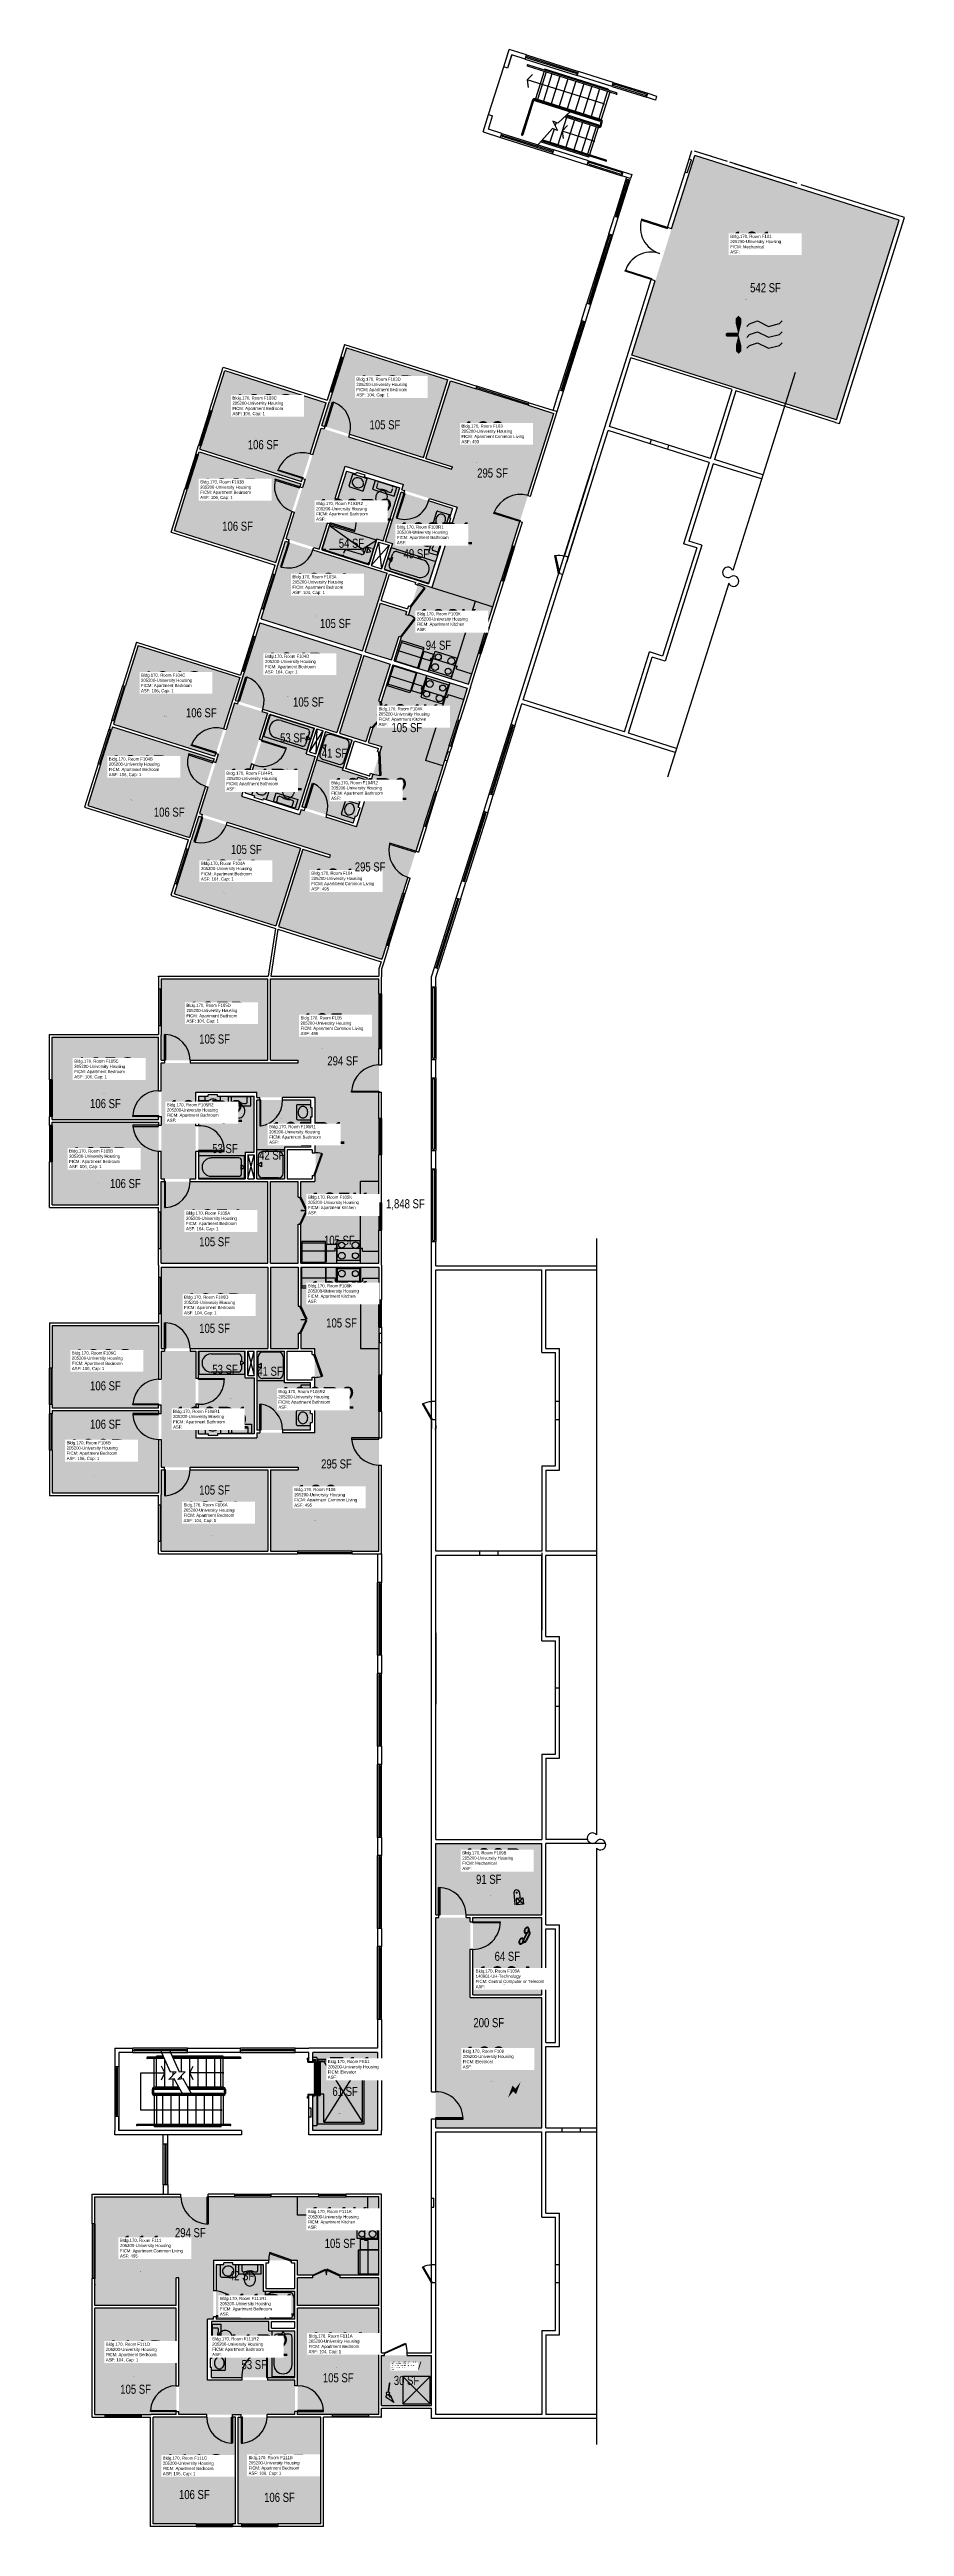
# Model space of a CAD drawing. Header units: inches. Extents: x -56 to 1071, y -144 to 3121.
import ezdxf
from ezdxf.enums import TextEntityAlignment as Align

# ---------------------------------------------------------------- set-up
doc = ezdxf.new("R2010")
doc.units = ezdxf.units.IN
doc.header["$LTSCALE"] = 10
doc.header["$MEASUREMENT"] = 0
doc.layers.get('0').update_dxf_attribs({"linetype": 'CONTINUOUS'})
for name, color, linetype in [('A-DOOR', 2, 'CONTINUOUS'), ('A-FLOR', 3, 'CONTINUOUS'), ('A-GLAZ', 1, 'CONTINUOUS'), ('A-IDEN-ICON', 4, 'CONTINUOUS'), ('A-IDEN-RNUM', 7, 'CONTINUOUS'), ('A-IDEN-SNUM', 4, 'CONTINUOUS'), ('A-IDEN-VNUM', 4, 'CONTINUOUS'), ('A-WALL', 5, 'CONTINUOUS'), ('AREA-TEXT', 3, 'CONTINUOUS'), ('P-SANR-FIXT', 2, 'CONTINUOUS'), ('Rooms-Category-Color', 7, 'CONTINUOUS'), ('Rooms-College-Color', 7, 'CONTINUOUS'), ('Rooms-Department-Color', 7, 'CONTINUOUS'), ('Rooms-Division-Color', 7, 'CONTINUOUS'), ('Rooms-Information', 7, 'CONTINUOUS')]:
    doc.layers.add(name, color=color, linetype=linetype)
doc.styles.add('CP_AREA', font='arial.ttf', dxfattribs={"height": 15})
doc.styles.add('CP_ROOMSNUMBER', font='arial.ttf', dxfattribs={"height": 1})
doc.styles.add('CP_ROOMVNUMBER', font='arial.ttf', dxfattribs={"width": 0.85, "height": 0.075})

# ---------------------------------------------------------------- blocks, each defined once
blk = doc.blocks.new('CPCUST')
at = {"color": 0, "linetype": 'ByBlock'}
for p, q in [((0.017, -0.064), (0.02, -0.047)), ((0.036, -0.07), (0.017, -0.064)), ((0.026, -0.041), (0.045, -0.041)), ((0.03, -0.034), (0.038, -0.03)), ((0.112, -0.063), (0.036, -0.07)), ((0.038, -0.03), (0.053, -0.032)), ((0.045, -0.041), (0.054, -0.051)), ((0.053, -0.032), (0.075, -0.048)), ((0.075, -0.048), (0.112, -0.063))]:
    blk.add_line(p, q, dxfattribs=at)
at = {"color": 0, "linetype": 'ByBlock', "const_width": 0.015}
blk.add_lwpolyline([(-0.03, 0.05), (0.01, -0.019)], dxfattribs=at)
at = {"color": 0, "linetype": 'ByBlock', "const_width": 0.0075}
blk.add_lwpolyline([(-0.033, 0.048, 1), (-0.027, 0.052, 1)], format="xyb", close=True, dxfattribs=at)
at = {"color": 0, "linetype": 'ByBlock'}
blk.add_circle((0.016, -0.031), 0.0141, dxfattribs=at)
blk = doc.blocks.new('CPELEV')
at = {"color": 0, "linetype": 'ByBlock'}
for p, q in [((-0.035, 0.03), (-0.035, -0.08)), ((0.015, 0.03), (0.015, -0.02)), ((-0.015, -0.08), (-0.015, -0.02)), ((-0.015, -0.02), (0.045, -0.02)), ((-0.015, -0.08), (0.045, -0.02)), ((0.045, -0.08), (-0.015, -0.02)), ((0.045, -0.08), (-0.015, -0.08)), ((0.045, -0.02), (0.045, -0.08))]:
    blk.add_line(p, q, dxfattribs=at)
at = {"color": 0, "linetype": 'ByBlock', "const_width": 0.0106}
blk.add_lwpolyline([(-0.015, 0.03, 1), (-0.005, 0.03, 1)], format="xyb", close=True, dxfattribs=at)
at = {"color": 0, "linetype": 'ByBlock'}
blk.add_arc((-0.01, 0.03), 0.025, 0, 180, dxfattribs=at)
blk = doc.blocks.new('CPPHONE')
at = {"color": 0, "linetype": 'ByBlock'}
for p, q in [((0.01, 0.025), (-0.02, -0.025)), ((0.017, 0.028), (-0.018, -0.033))]:
    blk.add_line(p, q, dxfattribs=at)
for points in [[(0.036, 0.057), (0.042, 0.031), (0.038, 0.011), (0.008, -0.041), (-0.008, -0.056), (-0.034, -0.064)], [(0.033, 0.047), (0.037, 0.031), (0.033, 0.013), (0.004, -0.038), (-0.011, -0.051), (-0.026, -0.057)]]:
    blk.add_lwpolyline(points, dxfattribs=at)
for points in [[(0.029, 0.079, 0.139889), (0.022, 0.08, 0.107118), (0.012, 0.078, 0.079812), (0.004, 0.072, 0.067459), (-0.003, 0.063, 0.067459), (-0.008, 0.051, 0.079812), (-0.009, 0.041, 0.107118), (-0.006, 0.032, 0.139889), (-0.001, 0.027, 0.139889), (0.006, 0.025, 0.107118), (0.015, 0.027, 0.079812), (0.024, 0.033, 0.067459), (0.031, 0.043, 0.067459), (0.036, 0.054, 0.079812), (0.037, 0.064, 0.107118), (0.034, 0.073, 0.139889)], [(0.026, 0.074, 0.139889), (0.022, 0.075, 0.107118), (0.014, 0.074, 0.079812), (0.007, 0.069, 0.067459), (0.001, 0.06, 0.067459), (-0.003, 0.05, 0.079812), (-0.004, 0.042, 0.107118), (-0.002, 0.034, 0.139889), (0.001, 0.031, 0.139889), (0.006, 0.03, 0.107118), (0.013, 0.032, 0.079812), (0.02, 0.037, 0.067459), (0.027, 0.045, 0.067459), (0.031, 0.055, 0.079812), (0.032, 0.064, 0.107118), (0.03, 0.071, 0.139889)], [(-0.026, -0.017, 0.139889), (-0.033, -0.015, 0.107118), (-0.043, -0.017, 0.079812), (-0.051, -0.023, 0.067459), (-0.058, -0.033, 0.067459), (-0.063, -0.044, 0.079812), (-0.064, -0.054, 0.107118), (-0.061, -0.063, 0.139889), (-0.056, -0.069, 0.139889), (-0.049, -0.07, 0.107118), (-0.04, -0.068, 0.079812), (-0.031, -0.062, 0.067459), (-0.024, -0.053, 0.067459), (-0.019, -0.041, 0.079812), (-0.018, -0.031, 0.107118), (-0.021, -0.022, 0.139889)], [(-0.029, -0.021, 0.139889), (-0.033, -0.02, 0.107118), (-0.041, -0.022, 0.079812), (-0.048, -0.027, 0.067459), (-0.054, -0.035, 0.067459), (-0.058, -0.045, 0.079812), (-0.059, -0.054, 0.107118), (-0.057, -0.061, 0.139889), (-0.054, -0.064, 0.139889), (-0.049, -0.065, 0.107118), (-0.042, -0.064, 0.079812), (-0.035, -0.059, 0.067459), (-0.028, -0.05, 0.067459), (-0.024, -0.04, 0.079812), (-0.023, -0.032, 0.107118), (-0.025, -0.024, 0.139889)]]:
    blk.add_lwpolyline(points, format="xyb", close=True, dxfattribs=at)
blk = doc.blocks.new('CPELECT')
blk.add_lwpolyline([(0.062, 0.063, 0, 0.03, 0), (0.01, -0.017, 0.03, 0.03, 0), (-0.01, 0.007, 0.03, 0, 0), (-0.062, -0.073, 0.03, 0, 0)], format="xyseb")
blk = doc.blocks.new('CPMECH')
for p, q in [((0.005, 0.025), (0.015, 0.035)), ((0.015, 0.035), (0.045, 0.045)), ((0.015, -0.005), (0.045, 0.005)), ((0.045, 0.045), (0.085, 0.025)), ((0.045, 0.005), (0.085, -0.015)), ((0.085, 0.025), (0.125, 0.035)), ((0.125, 0.035), (0.135, 0.045)), ((0.125, -0.005), (0.135, 0.005)), ((0.005, -0.015), (0.015, -0.005)), ((0.005, -0.055), (0.015, -0.045)), ((0.015, -0.045), (0.045, -0.035)), ((0.045, -0.035), (0.085, -0.055)), ((0.085, -0.015), (0.125, -0.005)), ((0.085, -0.055), (0.125, -0.045)), ((0.125, -0.045), (0.135, -0.035))]:
    blk.add_line(p, q)
at = {"const_width": 0.0075}
blk.add_lwpolyline([(-0.0682, -0.0069, 1), (-0.0618, -0.0031, 1)], format="xyb", close=True, dxfattribs=at)
at = {"const_width": 0.015}
blk.add_lwpolyline([(-0.025, -0.005), (-0.065, -0.005)], dxfattribs=at)
for points in [[(-0.025, -0.005, 0, 0.02, 0), (-0.025, 0.035, 0.02, 0.02, 0), (-0.025, 0.055, 0.02, 0, 0), (-0.025, 0.065, 0, 0, 0)], [(-0.025, -0.005, 0, 0.02, 0), (-0.025, -0.045, 0.02, 0.02, 0), (-0.025, -0.065, 0.02, 0, 0), (-0.025, -0.075, 0, 0, 0)]]:
    blk.add_lwpolyline(points, format="xyseb")

msp = doc.modelspace()

# ---------------------------------------------------------------- hatches: boundary and pattern name
at = {"layer": 'A-DOOR'}
for points in [[(724.7, 2897.8), (724.3, 2896.5), (758.6, 2885.6), (759, 2886.9)], [(703, 2829.2), (703.4, 2830.5), (737.8, 2819.6), (737.4, 2818.3)], [(456.9, 698.3), (458.3, 698.3), (458.3, 662.1), (456.9, 662.1)], [(538.1, 652.9), (538.1, 651.6), (501.9, 651.6), (501.9, 652.9)], [(489.1, 393.1), (489.1, 394.5), (452.9, 394.5), (452.9, 393.1)]]:
    msp.add_hatch(color=256, dxfattribs=at).paths.add_polyline_path(points)
at = {"layer": 'Rooms-Category-Color', "true_color": 0xadadad}
for points in [[(794.7, 2981.7), (1064.6, 2896.6), (981.6, 2633.4), (711.7, 2718.4)], [(453, 662.2), (593, 662.2), (593, 756.2), (453, 756.2)], [(453, 658.7), (498.5, 658.7), (498.5, 553.2), (593, 553.2), (593, 381.7), (453, 381.7)], [(291, 481), (376, 481), (376, 378), (291, 378)]]:
    msp.add_hatch(color=253, dxfattribs=at).paths.add_polyline_path(points)
at = {"layer": 'Rooms-Category-Color', "true_color": 0x728ef3}
for points in [[(436.9, 2583.6), (469.1, 2685.9), (335.1, 2728.1), (302.9, 2625.8)], [(308.7, 2656), (276, 2552.2), (142, 2594.5), (174.7, 2698.2)], [(255.9, 2476.5), (301.9, 2622.5), (474, 2568.2), (475.1, 2571.5), (440.2, 2582.5), (472.5, 2684.8), (608.9, 2641.8), (528.5, 2386.9), (447.9, 2412.3), (481.3, 2518.2), (408.3, 2541.2), (410.4, 2547.9), (333.7, 2572.1), (299.2, 2462.9)], [(275, 2548.9), (242.3, 2445.2), (108.3, 2487.4), (141, 2591.1)], [(302.6, 2461.8), (335.4, 2565.8), (405.5, 2543.7), (383.5, 2474), (375.4, 2476.6), (364.6, 2442.3)], [(386.8, 2473), (407.3, 2537.9), (475, 2516.5), (443.7, 2417.3), (385.1, 2435.8), (395.9, 2470.1)], [(254.8, 2473.2), (222.5, 2370.9), (356.5, 2328.7), (388.8, 2431)], [(359.9, 2327.6), (380.1, 2391.8), (414.9, 2380.8), (413.6, 2376.7), (417, 2375.7), (430.3, 2417.9), (528.5, 2386.9), (496.3, 2284.6), (398, 2315.6), (408, 2347.1), (404.6, 2348.1), (394.7, 2316.7), (359.9, 2327.6)], [(188.6, 2263.4), (220.9, 2365.7), (354.9, 2323.4), (322.6, 2221.2)], [(161.8, 2189.8), (194.5, 2293.5), (60.5, 2335.8), (27.8, 2232.1)], [(358.2, 2322.4), (326, 2220.1), (360.8, 2209.1), (366.8, 2228.2), (370.2, 2227.1), (364.1, 2208.1), (462.4, 2177.1), (494.6, 2279.4), (396.4, 2310.4), (381, 2261.5), (377.6, 2262.5), (393.1, 2311.4), (358.2, 2322.4)], [(187.6, 2260.1), (141.6, 2114.1), (313.7, 2059.9), (312.7, 2056.5), (277.9, 2067.5), (245.6, 1965.2), (382, 1922.2), (462.4, 2177.1), (381.8, 2202.5), (348.4, 2096.7), (275.4, 2119.7), (273.3, 2113), (196.6, 2137.2), (231, 2246.4)], [(128, 2082.8), (160.7, 2186.5), (26.7, 2228.7), (-6, 2125)], [(234.3, 2245.3), (201.6, 2141.4), (271.7, 2119.3), (293.8, 2189.5), (282.4, 2193.1), (293, 2226.8)], [(307.8, 2222.2), (276.5, 2123), (344.2, 2101.6), (362.9, 2160.9), (330, 2171.3), (342.6, 2211.2)], [(274.5, 2068.6), (242.3, 1966.3), (108.3, 2008.5), (140.5, 2110.8)], [(231.5, 1789), (231.5, 1896.2), (91, 1896.2), (91, 1789)], [(91, 1632.5), (91, 1785.5), (271.5, 1785.5), (271.5, 1789), (235, 1789), (235, 1896.2), (378, 1896.2), (378, 1629), (294.5, 1629), (294.5, 1740), (217, 1740), (217, 1747), (136.5, 1747), (136.5, 1632.5)], [(87.5, 1819.5), (87.5, 1710.7), (-53, 1710.7), (-53, 1819.5)], [(140, 1632.5), (140, 1741.5), (213.5, 1741.5), (213.5, 1667.9), (201.5, 1667.9), (201.5, 1632.5)], [(217, 1632.5), (217, 1736.5), (289, 1736.5), (289, 1674.4), (253.5, 1674.4), (253.5, 1632.5)], [(87.5, 1707.2), (87.5, 1598.5), (-53, 1598.5), (-53, 1707.2)], [(91, 1629), (91, 1521.7), (231.5, 1521.7), (231.5, 1629)], [(235, 1521.7), (235, 1629), (271.5, 1629), (271.5, 1608.7), (275, 1608.7), (275, 1629), (378, 1629), (378, 1521.7), (275, 1521.7), (275, 1572.7), (271.5, 1572.7), (271.5, 1521.7), (235, 1521.7)], [(91, 1409), (91, 1516.2), (231.5, 1516.2), (231.5, 1409)], [(235, 1516.3), (235, 1409), (271.5, 1409), (271.5, 1429), (275, 1429), (275, 1409), (378, 1409), (378, 1516.2), (275, 1516.3), (275, 1465), (271.5, 1465), (271.5, 1516.3), (235, 1516.3)], [(87.5, 1330.7), (87.5, 1439.5), (-53, 1439.5), (-53, 1330.7)], [(91, 1405.5), (91, 1252.5), (271.5, 1252.5), (271.5, 1249), (235, 1249), (235, 1141.8), (378, 1141.7), (378, 1409), (293.5, 1409), (293.5, 1298), (217, 1298), (217, 1291), (136.5, 1291), (136.5, 1405.5)], [(140, 1405.5), (140, 1296.5), (213.5, 1296.5), (213.5, 1370.1), (201.5, 1370.1), (201.5, 1405.5)], [(217, 1405.5), (217, 1301.5), (288, 1301.5), (288, 1363.6), (253.5, 1363.6), (253.5, 1405.5)], [(87.5, 1218.5), (87.5, 1327.2), (-53, 1327.2), (-53, 1218.5)], [(231.5, 1249), (231.5, 1141.7), (91, 1141.7), (91, 1249)], [(267.3, 3.5), (114.3, 3.5), (114.3, 184), (110.8, 184), (110.8, 147.5), (3.5, 147.5), (3.5, 290.5), (270.8, 290.5), (270.8, 207), (159.8, 207), (159.8, 129.5), (151.8, 129.5), (151.8, 49), (267.3, 49)], [(378, 147.5), (270.8, 147.5), (270.8, 184), (290.8, 184), (290.8, 187.5), (270.8, 187.5), (270.8, 290.5), (378, 290.5), (378, 187.5), (326.8, 187.5), (326.8, 184), (378, 184), (378, 147.5)], [(267.3, 129.5), (163.3, 129.5), (163.3, 201.5), (225.4, 201.5), (225.4, 166), (267.3, 166)], [(110.8, 144), (3.5, 144), (3.5, 3.5), (110.8, 3.5)], [(270.8, 3.5), (378, 3.5), (378, 144), (270.8, 144)], [(267.3, 52.5), (157.3, 52.5), (157.3, 126), (231.9, 126), (231.9, 114), (267.3, 114)], [(381.5, 81.5), (447.5, 81.5), (447.5, 15.5), (381.5, 15.5)], [(80.3, 0), (189, 0), (189, -140.5), (80.3, -140.5)], [(192.5, 0), (301.3, 0), (301.3, -140.5), (192.5, -140.5)]]:
    msp.add_hatch(color=171, dxfattribs=at).paths.add_polyline_path(points)
at = {"layer": 'Rooms-Category-Color', "true_color": 0xe3c5e1}
msp.add_hatch(color=254, dxfattribs=at).paths.add_polyline_path([(502, 658.7), (593, 658.7), (593, 556.7), (502, 556.7)])
at = {"layer": 'Rooms-College-Color', "true_color": 0xadadad}
for points in [[(794.7, 2981.7), (1064.6, 2896.6), (981.6, 2633.4), (711.7, 2718.4)], [(436.9, 2583.6), (469.1, 2685.9), (335.1, 2728.1), (302.9, 2625.8)], [(308.7, 2656), (276, 2552.2), (142, 2594.5), (174.7, 2698.2)], [(255.9, 2476.5), (301.9, 2622.5), (474, 2568.2), (475.1, 2571.5), (440.2, 2582.5), (472.5, 2684.8), (608.9, 2641.8), (528.5, 2386.9), (447.9, 2412.3), (481.3, 2518.2), (408.3, 2541.2), (410.4, 2547.9), (333.7, 2572.1), (299.2, 2462.9)], [(275, 2548.9), (242.3, 2445.2), (108.3, 2487.4), (141, 2591.1)], [(302.6, 2461.8), (335.4, 2565.8), (405.5, 2543.7), (383.5, 2474), (375.4, 2476.6), (364.6, 2442.3)], [(386.8, 2473), (407.3, 2537.9), (475, 2516.5), (443.7, 2417.3), (385.1, 2435.8), (395.9, 2470.1)], [(254.8, 2473.2), (222.5, 2370.9), (356.5, 2328.7), (388.8, 2431)], [(359.9, 2327.6), (380.1, 2391.8), (414.9, 2380.8), (413.6, 2376.7), (417, 2375.7), (430.3, 2417.9), (528.5, 2386.9), (496.3, 2284.6), (398, 2315.6), (408, 2347.1), (404.6, 2348.1), (394.7, 2316.7), (359.9, 2327.6)], [(188.6, 2263.4), (220.9, 2365.7), (354.9, 2323.4), (322.6, 2221.2)], [(161.8, 2189.8), (194.5, 2293.5), (60.5, 2335.8), (27.8, 2232.1)], [(358.2, 2322.4), (326, 2220.1), (360.8, 2209.1), (366.8, 2228.2), (370.2, 2227.1), (364.1, 2208.1), (462.4, 2177.1), (494.6, 2279.4), (396.4, 2310.4), (381, 2261.5), (377.6, 2262.5), (393.1, 2311.4), (358.2, 2322.4)], [(187.6, 2260.1), (141.6, 2114.1), (313.7, 2059.9), (312.7, 2056.5), (277.9, 2067.5), (245.6, 1965.2), (382, 1922.2), (462.4, 2177.1), (381.8, 2202.5), (348.4, 2096.7), (275.4, 2119.7), (273.3, 2113), (196.6, 2137.2), (231, 2246.4)], [(128, 2082.8), (160.7, 2186.5), (26.7, 2228.7), (-6, 2125)], [(234.3, 2245.3), (201.6, 2141.4), (271.7, 2119.3), (293.8, 2189.5), (282.4, 2193.1), (293, 2226.8)], [(307.8, 2222.2), (276.5, 2123), (344.2, 2101.6), (362.9, 2160.9), (330, 2171.3), (342.6, 2211.2)], [(274.5, 2068.6), (242.3, 1966.3), (108.3, 2008.5), (140.5, 2110.8)], [(231.5, 1789), (231.5, 1896.2), (91, 1896.2), (91, 1789)], [(91, 1632.5), (91, 1785.5), (271.5, 1785.5), (271.5, 1789), (235, 1789), (235, 1896.2), (378, 1896.2), (378, 1629), (294.5, 1629), (294.5, 1740), (217, 1740), (217, 1747), (136.5, 1747), (136.5, 1632.5)], [(87.5, 1819.5), (87.5, 1710.7), (-53, 1710.7), (-53, 1819.5)], [(140, 1632.5), (140, 1741.5), (213.5, 1741.5), (213.5, 1667.9), (201.5, 1667.9), (201.5, 1632.5)], [(217, 1632.5), (217, 1736.5), (289, 1736.5), (289, 1674.4), (253.5, 1674.4), (253.5, 1632.5)], [(87.5, 1707.2), (87.5, 1598.5), (-53, 1598.5), (-53, 1707.2)], [(91, 1629), (91, 1521.7), (231.5, 1521.7), (231.5, 1629)], [(235, 1521.7), (235, 1629), (271.5, 1629), (271.5, 1608.7), (275, 1608.7), (275, 1629), (378, 1629), (378, 1521.7), (275, 1521.7), (275, 1572.7), (271.5, 1572.7), (271.5, 1521.7), (235, 1521.7)], [(91, 1409), (91, 1516.2), (231.5, 1516.2), (231.5, 1409)], [(235, 1516.3), (235, 1409), (271.5, 1409), (271.5, 1429), (275, 1429), (275, 1409), (378, 1409), (378, 1516.2), (275, 1516.3), (275, 1465), (271.5, 1465), (271.5, 1516.3), (235, 1516.3)], [(87.5, 1330.7), (87.5, 1439.5), (-53, 1439.5), (-53, 1330.7)], [(91, 1405.5), (91, 1252.5), (271.5, 1252.5), (271.5, 1249), (235, 1249), (235, 1141.8), (378, 1141.7), (378, 1409), (293.5, 1409), (293.5, 1298), (217, 1298), (217, 1291), (136.5, 1291), (136.5, 1405.5)], [(140, 1405.5), (140, 1296.5), (213.5, 1296.5), (213.5, 1370.1), (201.5, 1370.1), (201.5, 1405.5)], [(217, 1405.5), (217, 1301.5), (288, 1301.5), (288, 1363.6), (253.5, 1363.6), (253.5, 1405.5)], [(87.5, 1218.5), (87.5, 1327.2), (-53, 1327.2), (-53, 1218.5)], [(231.5, 1249), (231.5, 1141.7), (91, 1141.7), (91, 1249)], [(453, 662.2), (593, 662.2), (593, 756.2), (453, 756.2)], [(453, 658.7), (498.5, 658.7), (498.5, 553.2), (593, 553.2), (593, 381.7), (453, 381.7)], [(502, 658.7), (593, 658.7), (593, 556.7), (502, 556.7)], [(291, 481), (376, 481), (376, 378), (291, 378)], [(267.3, 3.5), (114.3, 3.5), (114.3, 184), (110.8, 184), (110.8, 147.5), (3.5, 147.5), (3.5, 290.5), (270.8, 290.5), (270.8, 207), (159.8, 207), (159.8, 129.5), (151.8, 129.5), (151.8, 49), (267.3, 49)], [(378, 147.5), (270.8, 147.5), (270.8, 184), (290.8, 184), (290.8, 187.5), (270.8, 187.5), (270.8, 290.5), (378, 290.5), (378, 187.5), (326.8, 187.5), (326.8, 184), (378, 184), (378, 147.5)], [(267.3, 129.5), (163.3, 129.5), (163.3, 201.5), (225.4, 201.5), (225.4, 166), (267.3, 166)], [(110.8, 144), (3.5, 144), (3.5, 3.5), (110.8, 3.5)], [(270.8, 3.5), (378, 3.5), (378, 144), (270.8, 144)], [(267.3, 52.5), (157.3, 52.5), (157.3, 126), (231.9, 126), (231.9, 114), (267.3, 114)], [(381.5, 81.5), (447.5, 81.5), (447.5, 15.5), (381.5, 15.5)], [(80.3, 0), (189, 0), (189, -140.5), (80.3, -140.5)], [(192.5, 0), (301.3, 0), (301.3, -140.5), (192.5, -140.5)]]:
    msp.add_hatch(color=253, dxfattribs=at).paths.add_polyline_path(points)
at = {"layer": 'Rooms-Department-Color', "true_color": 0xacacac}
for points in [[(794.7, 2981.7), (1064.6, 2896.6), (981.6, 2633.4), (711.7, 2718.4)], [(453, 662.2), (593, 662.2), (593, 756.2), (453, 756.2)], [(453, 658.7), (498.5, 658.7), (498.5, 553.2), (593, 553.2), (593, 381.7), (453, 381.7)], [(291, 481), (376, 481), (376, 378), (291, 378)]]:
    msp.add_hatch(color=253, dxfattribs=at).paths.add_polyline_path(points)
at = {"layer": 'Rooms-Department-Color', "true_color": 0x604aed}
for points in [[(436.9, 2583.6), (469.1, 2685.9), (335.1, 2728.1), (302.9, 2625.8)], [(308.7, 2656), (276, 2552.2), (142, 2594.5), (174.7, 2698.2)], [(255.9, 2476.5), (301.9, 2622.5), (474, 2568.2), (475.1, 2571.5), (440.2, 2582.5), (472.5, 2684.8), (608.9, 2641.8), (528.5, 2386.9), (447.9, 2412.3), (481.3, 2518.2), (408.3, 2541.2), (410.4, 2547.9), (333.7, 2572.1), (299.2, 2462.9)], [(275, 2548.9), (242.3, 2445.2), (108.3, 2487.4), (141, 2591.1)], [(302.6, 2461.8), (335.4, 2565.8), (405.5, 2543.7), (383.5, 2474), (375.4, 2476.6), (364.6, 2442.3)], [(386.8, 2473), (407.3, 2537.9), (475, 2516.5), (443.7, 2417.3), (385.1, 2435.8), (395.9, 2470.1)], [(254.8, 2473.2), (222.5, 2370.9), (356.5, 2328.7), (388.8, 2431)], [(359.9, 2327.6), (380.1, 2391.8), (414.9, 2380.8), (413.6, 2376.7), (417, 2375.7), (430.3, 2417.9), (528.5, 2386.9), (496.3, 2284.6), (398, 2315.6), (408, 2347.1), (404.6, 2348.1), (394.7, 2316.7), (359.9, 2327.6)], [(188.6, 2263.4), (220.9, 2365.7), (354.9, 2323.4), (322.6, 2221.2)], [(161.8, 2189.8), (194.5, 2293.5), (60.5, 2335.8), (27.8, 2232.1)], [(358.2, 2322.4), (326, 2220.1), (360.8, 2209.1), (366.8, 2228.2), (370.2, 2227.1), (364.1, 2208.1), (462.4, 2177.1), (494.6, 2279.4), (396.4, 2310.4), (381, 2261.5), (377.6, 2262.5), (393.1, 2311.4), (358.2, 2322.4)], [(187.6, 2260.1), (141.6, 2114.1), (313.7, 2059.9), (312.7, 2056.5), (277.9, 2067.5), (245.6, 1965.2), (382, 1922.2), (462.4, 2177.1), (381.8, 2202.5), (348.4, 2096.7), (275.4, 2119.7), (273.3, 2113), (196.6, 2137.2), (231, 2246.4)], [(128, 2082.8), (160.7, 2186.5), (26.7, 2228.7), (-6, 2125)], [(234.3, 2245.3), (201.6, 2141.4), (271.7, 2119.3), (293.8, 2189.5), (282.4, 2193.1), (293, 2226.8)], [(307.8, 2222.2), (276.5, 2123), (344.2, 2101.6), (362.9, 2160.9), (330, 2171.3), (342.6, 2211.2)], [(274.5, 2068.6), (242.3, 1966.3), (108.3, 2008.5), (140.5, 2110.8)], [(231.5, 1789), (231.5, 1896.2), (91, 1896.2), (91, 1789)], [(91, 1632.5), (91, 1785.5), (271.5, 1785.5), (271.5, 1789), (235, 1789), (235, 1896.2), (378, 1896.2), (378, 1629), (294.5, 1629), (294.5, 1740), (217, 1740), (217, 1747), (136.5, 1747), (136.5, 1632.5)], [(87.5, 1819.5), (87.5, 1710.7), (-53, 1710.7), (-53, 1819.5)], [(140, 1632.5), (140, 1741.5), (213.5, 1741.5), (213.5, 1667.9), (201.5, 1667.9), (201.5, 1632.5)], [(217, 1632.5), (217, 1736.5), (289, 1736.5), (289, 1674.4), (253.5, 1674.4), (253.5, 1632.5)], [(87.5, 1707.2), (87.5, 1598.5), (-53, 1598.5), (-53, 1707.2)], [(91, 1629), (91, 1521.7), (231.5, 1521.7), (231.5, 1629)], [(235, 1521.7), (235, 1629), (271.5, 1629), (271.5, 1608.7), (275, 1608.7), (275, 1629), (378, 1629), (378, 1521.7), (275, 1521.7), (275, 1572.7), (271.5, 1572.7), (271.5, 1521.7), (235, 1521.7)], [(91, 1409), (91, 1516.2), (231.5, 1516.2), (231.5, 1409)], [(235, 1516.3), (235, 1409), (271.5, 1409), (271.5, 1429), (275, 1429), (275, 1409), (378, 1409), (378, 1516.2), (275, 1516.3), (275, 1465), (271.5, 1465), (271.5, 1516.3), (235, 1516.3)], [(87.5, 1330.7), (87.5, 1439.5), (-53, 1439.5), (-53, 1330.7)], [(91, 1405.5), (91, 1252.5), (271.5, 1252.5), (271.5, 1249), (235, 1249), (235, 1141.8), (378, 1141.7), (378, 1409), (293.5, 1409), (293.5, 1298), (217, 1298), (217, 1291), (136.5, 1291), (136.5, 1405.5)], [(140, 1405.5), (140, 1296.5), (213.5, 1296.5), (213.5, 1370.1), (201.5, 1370.1), (201.5, 1405.5)], [(217, 1405.5), (217, 1301.5), (288, 1301.5), (288, 1363.6), (253.5, 1363.6), (253.5, 1405.5)], [(87.5, 1218.5), (87.5, 1327.2), (-53, 1327.2), (-53, 1218.5)], [(231.5, 1249), (231.5, 1141.7), (91, 1141.7), (91, 1249)], [(502, 658.7), (593, 658.7), (593, 556.7), (502, 556.7)], [(267.3, 3.5), (114.3, 3.5), (114.3, 184), (110.8, 184), (110.8, 147.5), (3.5, 147.5), (3.5, 290.5), (270.8, 290.5), (270.8, 207), (159.8, 207), (159.8, 129.5), (151.8, 129.5), (151.8, 49), (267.3, 49)], [(378, 147.5), (270.8, 147.5), (270.8, 184), (290.8, 184), (290.8, 187.5), (270.8, 187.5), (270.8, 290.5), (378, 290.5), (378, 187.5), (326.8, 187.5), (326.8, 184), (378, 184), (378, 147.5)], [(267.3, 129.5), (163.3, 129.5), (163.3, 201.5), (225.4, 201.5), (225.4, 166), (267.3, 166)], [(110.8, 144), (3.5, 144), (3.5, 3.5), (110.8, 3.5)], [(270.8, 3.5), (378, 3.5), (378, 144), (270.8, 144)], [(267.3, 52.5), (157.3, 52.5), (157.3, 126), (231.9, 126), (231.9, 114), (267.3, 114)], [(381.5, 81.5), (447.5, 81.5), (447.5, 15.5), (381.5, 15.5)], [(80.3, 0), (189, 0), (189, -140.5), (80.3, -140.5)], [(192.5, 0), (301.3, 0), (301.3, -140.5), (192.5, -140.5)]]:
    msp.add_hatch(color=173, dxfattribs=at).paths.add_polyline_path(points)
at = {"layer": 'Rooms-Division-Color', "true_color": 0xadadad}
for points in [[(794.7, 2981.7), (1064.6, 2896.6), (981.6, 2633.4), (711.7, 2718.4)], [(453, 662.2), (593, 662.2), (593, 756.2), (453, 756.2)], [(453, 658.7), (498.5, 658.7), (498.5, 553.2), (593, 553.2), (593, 381.7), (453, 381.7)], [(291, 481), (376, 481), (376, 378), (291, 378)]]:
    msp.add_hatch(color=253, dxfattribs=at).paths.add_polyline_path(points)
at = {"layer": 'Rooms-Division-Color', "true_color": 0x604aed}
for points in [[(436.9, 2583.6), (469.1, 2685.9), (335.1, 2728.1), (302.9, 2625.8)], [(308.7, 2656), (276, 2552.2), (142, 2594.5), (174.7, 2698.2)], [(255.9, 2476.5), (301.9, 2622.5), (474, 2568.2), (475.1, 2571.5), (440.2, 2582.5), (472.5, 2684.8), (608.9, 2641.8), (528.5, 2386.9), (447.9, 2412.3), (481.3, 2518.2), (408.3, 2541.2), (410.4, 2547.9), (333.7, 2572.1), (299.2, 2462.9)], [(275, 2548.9), (242.3, 2445.2), (108.3, 2487.4), (141, 2591.1)], [(302.6, 2461.8), (335.4, 2565.8), (405.5, 2543.7), (383.5, 2474), (375.4, 2476.6), (364.6, 2442.3)], [(386.8, 2473), (407.3, 2537.9), (475, 2516.5), (443.7, 2417.3), (385.1, 2435.8), (395.9, 2470.1)], [(254.8, 2473.2), (222.5, 2370.9), (356.5, 2328.7), (388.8, 2431)], [(359.9, 2327.6), (380.1, 2391.8), (414.9, 2380.8), (413.6, 2376.7), (417, 2375.7), (430.3, 2417.9), (528.5, 2386.9), (496.3, 2284.6), (398, 2315.6), (408, 2347.1), (404.6, 2348.1), (394.7, 2316.7), (359.9, 2327.6)], [(188.6, 2263.4), (220.9, 2365.7), (354.9, 2323.4), (322.6, 2221.2)], [(161.8, 2189.8), (194.5, 2293.5), (60.5, 2335.8), (27.8, 2232.1)], [(358.2, 2322.4), (326, 2220.1), (360.8, 2209.1), (366.8, 2228.2), (370.2, 2227.1), (364.1, 2208.1), (462.4, 2177.1), (494.6, 2279.4), (396.4, 2310.4), (381, 2261.5), (377.6, 2262.5), (393.1, 2311.4), (358.2, 2322.4)], [(187.6, 2260.1), (141.6, 2114.1), (313.7, 2059.9), (312.7, 2056.5), (277.9, 2067.5), (245.6, 1965.2), (382, 1922.2), (462.4, 2177.1), (381.8, 2202.5), (348.4, 2096.7), (275.4, 2119.7), (273.3, 2113), (196.6, 2137.2), (231, 2246.4)], [(128, 2082.8), (160.7, 2186.5), (26.7, 2228.7), (-6, 2125)], [(234.3, 2245.3), (201.6, 2141.4), (271.7, 2119.3), (293.8, 2189.5), (282.4, 2193.1), (293, 2226.8)], [(307.8, 2222.2), (276.5, 2123), (344.2, 2101.6), (362.9, 2160.9), (330, 2171.3), (342.6, 2211.2)], [(274.5, 2068.6), (242.3, 1966.3), (108.3, 2008.5), (140.5, 2110.8)], [(231.5, 1789), (231.5, 1896.2), (91, 1896.2), (91, 1789)], [(91, 1632.5), (91, 1785.5), (271.5, 1785.5), (271.5, 1789), (235, 1789), (235, 1896.2), (378, 1896.2), (378, 1629), (294.5, 1629), (294.5, 1740), (217, 1740), (217, 1747), (136.5, 1747), (136.5, 1632.5)], [(87.5, 1819.5), (87.5, 1710.7), (-53, 1710.7), (-53, 1819.5)], [(140, 1632.5), (140, 1741.5), (213.5, 1741.5), (213.5, 1667.9), (201.5, 1667.9), (201.5, 1632.5)], [(217, 1632.5), (217, 1736.5), (289, 1736.5), (289, 1674.4), (253.5, 1674.4), (253.5, 1632.5)], [(87.5, 1707.2), (87.5, 1598.5), (-53, 1598.5), (-53, 1707.2)], [(91, 1629), (91, 1521.7), (231.5, 1521.7), (231.5, 1629)], [(235, 1521.7), (235, 1629), (271.5, 1629), (271.5, 1608.7), (275, 1608.7), (275, 1629), (378, 1629), (378, 1521.7), (275, 1521.7), (275, 1572.7), (271.5, 1572.7), (271.5, 1521.7), (235, 1521.7)], [(91, 1409), (91, 1516.2), (231.5, 1516.2), (231.5, 1409)], [(235, 1516.3), (235, 1409), (271.5, 1409), (271.5, 1429), (275, 1429), (275, 1409), (378, 1409), (378, 1516.2), (275, 1516.3), (275, 1465), (271.5, 1465), (271.5, 1516.3), (235, 1516.3)], [(87.5, 1330.7), (87.5, 1439.5), (-53, 1439.5), (-53, 1330.7)], [(91, 1405.5), (91, 1252.5), (271.5, 1252.5), (271.5, 1249), (235, 1249), (235, 1141.8), (378, 1141.7), (378, 1409), (293.5, 1409), (293.5, 1298), (217, 1298), (217, 1291), (136.5, 1291), (136.5, 1405.5)], [(140, 1405.5), (140, 1296.5), (213.5, 1296.5), (213.5, 1370.1), (201.5, 1370.1), (201.5, 1405.5)], [(217, 1405.5), (217, 1301.5), (288, 1301.5), (288, 1363.6), (253.5, 1363.6), (253.5, 1405.5)], [(87.5, 1218.5), (87.5, 1327.2), (-53, 1327.2), (-53, 1218.5)], [(231.5, 1249), (231.5, 1141.7), (91, 1141.7), (91, 1249)], [(502, 658.7), (593, 658.7), (593, 556.7), (502, 556.7)], [(267.3, 3.5), (114.3, 3.5), (114.3, 184), (110.8, 184), (110.8, 147.5), (3.5, 147.5), (3.5, 290.5), (270.8, 290.5), (270.8, 207), (159.8, 207), (159.8, 129.5), (151.8, 129.5), (151.8, 49), (267.3, 49)], [(378, 147.5), (270.8, 147.5), (270.8, 184), (290.8, 184), (290.8, 187.5), (270.8, 187.5), (270.8, 290.5), (378, 290.5), (378, 187.5), (326.8, 187.5), (326.8, 184), (378, 184), (378, 147.5)], [(267.3, 129.5), (163.3, 129.5), (163.3, 201.5), (225.4, 201.5), (225.4, 166), (267.3, 166)], [(110.8, 144), (3.5, 144), (3.5, 3.5), (110.8, 3.5)], [(270.8, 3.5), (378, 3.5), (378, 144), (270.8, 144)], [(267.3, 52.5), (157.3, 52.5), (157.3, 126), (231.9, 126), (231.9, 114), (267.3, 114)], [(381.5, 81.5), (447.5, 81.5), (447.5, 15.5), (381.5, 15.5)], [(80.3, 0), (189, 0), (189, -140.5), (80.3, -140.5)], [(192.5, 0), (301.3, 0), (301.3, -140.5), (192.5, -140.5)]]:
    msp.add_hatch(color=173, dxfattribs=at).paths.add_polyline_path(points)

# ---------------------------------------------------------------- linework, layer by layer
at = {"layer": 'A-DOOR'}
for p, q in [((724.7, 2897.8), (724.3, 2896.5)), ((724.3, 2896.5), (758.6, 2885.6)), ((759, 2886.9), (724.7, 2897.8)), ((758.6, 2885.6), (759, 2886.9)), ((703, 2829.2), (703.4, 2830.5)), ((737.4, 2818.3), (703, 2829.2)), ((703.4, 2830.5), (737.8, 2819.6)), ((737.8, 2819.6), (737.4, 2818.3)), ((306.7, 2624.6), (316.9, 2657)), ((318.3, 2656.6), (308.1, 2624.2)), ((316.9, 2657), (318.3, 2656.6)), ((308.1, 2624.2), (306.7, 2624.6)), ((241.4, 2555.3), (240.9, 2553.9)), ((240.9, 2553.9), (273.4, 2543.7)), ((273.8, 2545.1), (241.4, 2555.3)), ((244.8, 2566.3), (245.2, 2567.6)), ((277.2, 2556), (244.8, 2566.3)), ((245.2, 2567.6), (277.7, 2557.4)), ((277.7, 2557.4), (277.2, 2556)), ((273.4, 2543.7), (273.8, 2545.1)), ((411.1, 2536.6), (400.9, 2504.2)), ((402.2, 2503.8), (412.5, 2536.2)), ((412.5, 2536.2), (411.1, 2536.6)), ((313.8, 2497.5), (313.4, 2496.1)), ((313.4, 2496.1), (345.8, 2485.9)), ((346.3, 2487.3), (313.8, 2497.5)), ((345.8, 2485.9), (346.3, 2487.3)), ((400.9, 2504.2), (402.2, 2503.8)), ((529.6, 2510), (530, 2511.4)), ((563.9, 2499.2), (529.6, 2510)), ((530, 2511.4), (564.4, 2500.6)), ((564.4, 2500.6), (563.9, 2499.2)), ((258.6, 2472), (248.4, 2439.6)), ((249.7, 2439.2), (260, 2471.6)), ((260, 2471.6), (258.6, 2472)), ((248.4, 2439.6), (249.7, 2439.2)), ((437.8, 2411.8), (419.4, 2387.7)), ((419.4, 2387.7), (420.5, 2386.9)), ((420.5, 2386.9), (438.9, 2411)), ((438.9, 2411), (437.8, 2411.8)), ((425.2, 2372), (406.8, 2347.9)), ((408, 2347.1), (426.4, 2371.1)), ((426.4, 2371.1), (425.2, 2372)), ((406.8, 2347.9), (408, 2347.1)), ((192.5, 2262.2), (202.7, 2294.6)), ((204, 2294.2), (193.8, 2261.8)), ((202.7, 2294.6), (204, 2294.2)), ((193.8, 2261.8), (192.5, 2262.2)), ((379.6, 2261.5), (381, 2261.7)), ((382.1, 2243.1), (379.6, 2261.5)), ((381, 2261.7), (383.5, 2243.3)), ((381.8, 2242), (369.2, 2228.3)), ((369.2, 2228.3), (370.2, 2227.4)), ((370.2, 2227.4), (382.8, 2241.1)), ((382.8, 2241.1), (381.8, 2242)), ((383.5, 2243.3), (382.1, 2243.1)), ((127.1, 2192.9), (126.7, 2191.5)), ((126.7, 2191.5), (159.1, 2181.3)), ((159.5, 2182.7), (127.1, 2192.9)), ((130.6, 2203.9), (131, 2205.2)), ((163, 2193.6), (130.6, 2203.9)), ((131, 2205.2), (163.4, 2195)), ((163.4, 2195), (163, 2193.6)), ((223.1, 2209.6), (223.5, 2211)), ((255.5, 2199.4), (223.1, 2209.6)), ((223.5, 2211), (255.9, 2200.8)), ((255.9, 2200.8), (255.5, 2199.4)), ((378, 2194.8), (379.4, 2194.9)), ((379.2, 2164.6), (378, 2194.8)), ((379.4, 2194.9), (380.6, 2164.6)), ((159.1, 2181.3), (159.5, 2182.7)), ((380.6, 2164.6), (379.2, 2164.6)), ((280.3, 2121.8), (290.5, 2154.2)), ((291.9, 2153.8), (281.7, 2121.4)), ((290.5, 2154.2), (291.9, 2153.8)), ((144.4, 2109.6), (134.1, 2077.2)), ((135.5, 2076.7), (145.7, 2109.2)), ((145.7, 2109.2), (144.4, 2109.6)), ((281.7, 2121.4), (280.3, 2121.8)), ((134.1, 2077.2), (135.5, 2076.7)), ((392.6, 2075.4), (392.1, 2074)), ((392.1, 2074), (426.5, 2063.2)), ((426.9, 2064.6), (392.6, 2075.4)), ((426.5, 2063.2), (426.9, 2064.6)), ((95, 1823), (96.4, 1823)), ((95, 1789), (95, 1823)), ((96.4, 1823), (96.4, 1789)), ((96.4, 1789), (95, 1789)), ((221, 1736.5), (221, 1702.5)), ((222.4, 1736.5), (221, 1736.5)), ((222.4, 1702.5), (222.4, 1736.5)), ((342, 1748.4), (378, 1748.4)), ((342, 1747), (342, 1748.4)), ((378, 1747), (342, 1747)), ((378, 1748.4), (378, 1747)), ((53.5, 1716.2), (87.5, 1716.2)), ((53.5, 1714.7), (53.5, 1716.2)), ((87.5, 1714.7), (53.5, 1714.7)), ((53.5, 1703.2), (53.5, 1701.8)), ((87.5, 1703.2), (53.5, 1703.2)), ((53.5, 1701.8), (87.5, 1701.8)), ((87.5, 1716.2), (87.5, 1714.7)), ((87.5, 1701.8), (87.5, 1703.2)), ((221, 1702.5), (222.4, 1702.5)), ((174, 1669.9), (140, 1669.9)), ((140, 1669.9), (140, 1668.5)), ((140, 1668.5), (174, 1668.5)), ((174, 1668.5), (174, 1669.9)), ((302.5, 1666), (292.2, 1637.5)), ((293.5, 1637), (303.8, 1665.5)), ((303.8, 1665.5), (302.5, 1666)), ((292.2, 1637.5), (293.5, 1637)), ((95, 1629), (95, 1595)), ((96.4, 1629), (95, 1629)), ((96.4, 1595), (96.4, 1629)), ((273.7, 1608.1), (275, 1608.7)), ((281.6, 1591.3), (273.7, 1608.1)), ((275, 1608.7), (282.9, 1591.9)), ((95, 1595), (96.4, 1595)), ((281.6, 1590.2), (273.7, 1573.3)), ((273.7, 1573.3), (275, 1572.7)), ((275, 1572.7), (282.9, 1589.6)), ((282.9, 1591.9), (281.6, 1591.3)), ((282.9, 1589.6), (281.6, 1590.2)), ((95, 1443), (96.4, 1443)), ((95, 1409), (95, 1443)), ((96.4, 1443), (96.4, 1409)), ((273.7, 1464.4), (275, 1465)), ((281.6, 1447.5), (273.7, 1464.4)), ((281.6, 1446.4), (273.7, 1429.6)), ((275, 1465), (282.9, 1448.1)), ((275, 1429), (282.9, 1445.8)), ((282.9, 1448.1), (281.6, 1447.5)), ((282.9, 1445.8), (281.6, 1446.4)), ((96.4, 1409), (95, 1409)), ((273.7, 1429.6), (275, 1429)), ((292.2, 1400.5), (293.5, 1401)), ((302.5, 1372), (292.2, 1400.5)), ((293.5, 1401), (303.8, 1372.5)), ((303.8, 1372.5), (302.5, 1372)), ((140, 1369.5), (174, 1369.5)), ((140, 1368.1), (140, 1369.5)), ((174, 1368.1), (140, 1368.1)), ((174, 1369.5), (174, 1368.1)), ((53.5, 1336.2), (87.5, 1336.2)), ((53.5, 1334.7), (53.5, 1336.2)), ((87.5, 1334.7), (53.5, 1334.7)), ((53.5, 1323.2), (53.5, 1321.8)), ((87.5, 1323.2), (53.5, 1323.2)), ((53.5, 1321.8), (87.5, 1321.8)), ((87.5, 1336.2), (87.5, 1334.7)), ((87.5, 1321.8), (87.5, 1323.2)), ((221, 1335.5), (222.4, 1335.5)), ((221, 1301.5), (221, 1335.5)), ((222.4, 1335.5), (222.4, 1301.5)), ((222.4, 1301.5), (221, 1301.5)), ((342, 1291), (342, 1289.6)), ((378, 1291), (342, 1291)), ((342, 1289.6), (378, 1289.6)), ((378, 1289.6), (378, 1291)), ((95, 1249), (95, 1215)), ((96.4, 1249), (95, 1249)), ((96.4, 1215), (96.4, 1249)), ((95, 1215), (96.4, 1215)), ((456.9, 662.1), (456.9, 698.3)), ((456.9, 698.3), (458.3, 698.3)), ((458.3, 698.3), (458.3, 662.1)), ((458.3, 662.1), (456.9, 662.1)), ((501.9, 652.9), (538.1, 652.9)), ((501.9, 651.6), (501.9, 652.9)), ((538.1, 651.6), (501.9, 651.6)), ((538.1, 652.9), (538.1, 651.6)), ((452.9, 394.5), (452.9, 393.1)), ((489.1, 394.5), (452.9, 394.5)), ((452.9, 393.1), (489.1, 393.1)), ((489.1, 393.1), (489.1, 394.5)), ((151.4, 254.5), (151.4, 290.5)), ((151.4, 290.5), (152.8, 290.5)), ((152.8, 290.5), (152.8, 254.5)), ((152.8, 254.5), (151.4, 254.5)), ((234.3, 217.3), (233.8, 216)), ((233.8, 216), (262.3, 205.7)), ((262.8, 207), (234.3, 217.3)), ((262.3, 205.7), (262.8, 207)), ((290.8, 187.5), (307.6, 195.4)), ((291.4, 186.2), (290.8, 187.5)), ((308.2, 194.1), (291.4, 186.2)), ((307.6, 195.4), (308.2, 194.1)), ((309.9, 195.4), (309.3, 194.1)), ((309.3, 194.1), (326.2, 186.2)), ((326.8, 187.5), (309.9, 195.4)), ((326.2, 186.2), (326.8, 187.5)), ((195.3, 133.9), (163.3, 133.9)), ((163.3, 133.9), (163.3, 132.5)), ((163.3, 132.5), (195.3, 132.5)), ((195.3, 132.5), (195.3, 133.9)), ((229.9, 86.5), (229.9, 52.5)), ((231.3, 86.5), (229.9, 86.5)), ((231.3, 52.5), (231.3, 86.5)), ((385.5, 85), (413.1, 97.5)), ((386, 83.9), (385.5, 85)), ((413.6, 96.4), (386, 83.9)), ((413.1, 97.5), (413.6, 96.4)), ((229.9, 52.5), (231.3, 52.5)), ((76.8, 8.9), (110.8, 8.9)), ((76.8, 7.5), (76.8, 8.9)), ((110.8, 7.5), (76.8, 7.5)), ((110.8, 8.9), (110.8, 7.5)), ((304.8, 8.9), (270.8, 8.9)), ((270.8, 8.9), (270.8, 7.5)), ((270.8, 7.5), (304.8, 7.5)), ((304.8, 7.5), (304.8, 8.9)), ((183.6, -34), (183.6, 0)), ((183.6, 0), (185, 0)), ((185, 0), (185, -34)), ((196.5, 0), (196.5, -34)), ((197.9, 0), (196.5, 0)), ((197.9, -34), (197.9, 0)), ((185, -34), (183.6, -34)), ((196.5, -34), (197.9, -34))]:
    msp.add_line(p, q, dxfattribs=at)
at = {"layer": 'A-DOOR', "extrusion": (-7.85386e-05, -0.000249116, -1)}
for p, q in [((610.1, 2454.3), (611, 2454.5)), ((615.2, 2430.9), (610.1, 2454.3)), ((611, 2454.5), (616.2, 2431.1)), ((616.2, 2431.1), (615.2, 2430.9))]:
    msp.add_line(p, q, dxfattribs=at)
at = {"layer": 'A-DOOR', "extrusion": (4.67195e-11, -0.000261203, -1)}
for p, q in [((435.5, 1335.9), (436.4, 1336.4)), ((447.5, 1315.1), (435.5, 1335.9)), ((436.4, 1336.4), (448.4, 1315.6)), ((448.4, 1315.6), (447.5, 1315.1))]:
    msp.add_line(p, q, dxfattribs=at)
at = {"layer": 'A-DOOR', "extrusion": (1.85298e-13, -0.000261203, -1)}
for p, q in [((435.5, 197.8), (436.4, 198.3)), ((447.5, 177), (435.5, 197.8)), ((436.4, 198.3), (448.4, 177.5)), ((448.4, 177.5), (447.5, 177))]:
    msp.add_line(p, q, dxfattribs=at)
at = {"layer": 'A-DOOR'}
for centre, radius, start, end in [((758.8, 2886.9), 35.8, 162.2941, 252.6391), ((737.2, 2818.5), 35.9, 72.3643, 162.7092), ((306.3, 2624.4), 34.4, 343.0618, 69.5071), ((277.2, 2556.1), 34, 72.4206, 160.1482), ((275.5, 2546), 35.4, 167.0756, 250.3687), ((316.1, 2497.6), 31.9, 341.1202, 76.3241), ((412.6, 2534), 31.9, 251.1202, 346.3241), ((564.9, 2497.3), 37.6, 74.7556, 157.9514), ((258.8, 2471.7), 33.8, 254.5083, 342.9361), ((426, 2396.6), 19.2, 52.3198, 79.4605), ((413.5, 2356.8), 19.2, 52.3198, 79.4605), ((192.8, 2262.4), 33.8, 342.0689, 70.4967), ((163.8, 2191.9), 35.4, 74.6362, 157.9293), ((369, 2219.7), 25.7, 60.2968, 75.102), ((384.5, 2268.7), 25.7, 249.9013, 264.7065), ((159.5, 2182.7), 34, 164.8567, 252.5843), ((224.9, 2208.3), 31.9, 248.6808, 343.8847), ((383.5, 2210.9), 46.6, 253.6383, 264.7714), ((276.8, 2123.5), 33.9, 341.5569, 63.553), ((144.1, 2110), 34.4, 255.4979, 341.9432), ((428.8, 2065.6), 37.6, 167.0536, 250.2493), ((94.6, 1788.7), 34.4, 0.5585, 87.0038), ((379.5, 1745.4), 37.6, 92.2523, 175.4481), ((87.5, 1714.8), 34, 89.9173, 177.6449), ((217.2, 1735.9), 33.9, 278.9487, 0.9447), ((88.8, 1704.7), 35.4, 184.5723, 267.8654), ((142.1, 1670.7), 31.9, 358.6169, 93.8208), ((292.6, 1620.5), 46.6, 77.7303, 88.8634), ((95.2, 1628.7), 33.8, 272.005, 0.4328), ((276.2, 1616.4), 25.7, 267.3997, 282.2049), ((276.2, 1565.1), 25.7, 77.7951, 92.6003), ((95.2, 1409.2), 33.8, 359.5689, 87.9967), ((276.2, 1472.7), 25.7, 267.4013, 282.2065), ((276.2, 1421.3), 25.7, 77.7968, 92.602), ((292.6, 1417.5), 46.6, 271.1383, 282.2714), ((88.8, 1333.3), 35.4, 92.1362, 175.4293), ((142.1, 1367.3), 31.9, 266.1808, 1.3847), ((87.5, 1323.2), 34, 182.3567, 270.0843), ((217.2, 1302.1), 33.9, 359.0569, 81.053), ((379.5, 1292.6), 37.6, 184.5536, 267.7493), ((94.6, 1249.3), 34.4, 272.9979, 359.4432), ((457, 662.3), 36, 359.8626, 90.2075), ((502.1, 652.8), 36, 269.8626, 0.2075), ((453.1, 393.2), 36, 359.7925, 90.1374), ((154.3, 292), 37.6, 182.2523, 265.4481), ((279.3, 206.1), 46.6, 167.7303, 178.8634), ((159.8, 131.1), 35.6, 4.5172, 84.4478), ((283.1, 188.7), 25.7, 357.3997, 12.2049), ((334.4, 188.7), 25.7, 167.7951, 182.6003), ((229.1, 54.6), 31.9, 88.6169, 183.8208), ((386.4, 85.9), 29.1, 358.2479, 21.1492), ((111.1, 7.1), 34.4, 90.5585, 177.0038), ((271, 7.7), 33.8, 2.005, 90.4328), ((185, -0.1), 34, 179.9173, 267.6449), ((195.1, 1.3), 35.4, 274.5723, 357.8654)]:
    msp.add_arc(centre, radius, start, end, dxfattribs=at)
at = {"layer": 'A-DOOR', "extrusion": (-7.85386e-05, -0.000249116, -1)}
msp.add_arc((-615.2, 2430.5, -0.7), 24.4, 80.2103, 107.3748, dxfattribs=at)
at = {"layer": 'A-DOOR', "extrusion": (4.67195e-11, -0.000261203, -1)}
msp.add_arc((-447.6, 1314.7, -0.3), 24.4, 62.7118, 89.8763, dxfattribs=at)
at = {"layer": 'A-DOOR', "extrusion": (1.85298e-13, -0.000261203, -1)}
msp.add_arc((-447.6, 176.6, 0), 24.4, 62.7118, 89.8763, dxfattribs=at)
at = {"layer": 'A-FLOR'}
for p, q in [((638.4, 3089.9), (573.7, 3110.3)), ((638.8, 3091.4), (574.2, 3111.7)), ((522.8, 3035.7), (542.7, 3098.6)), ((580.6, 3088.8), (573.7, 3081.5)), ((573.7, 3081.5), (575.1, 3071.6)), ((674.6, 3049.7), (573.7, 3081.5)), ((691.3, 3062.8), (573.9, 3099.7)), ((691.7, 3064.2), (574.4, 3101.2)), ((595.9, 3092.8), (584.5, 3056.6)), ((598.7, 3091.9), (587.3, 3055.7)), ((606.4, 3089.5), (595, 3053.3)), ((596.8, 3095.7), (596.3, 3094.3)), ((680.7, 3069.2), (596.8, 3095.7)), ((616.9, 3086.2), (605.4, 3050)), ((627.4, 3082.9), (615.9, 3046.7)), ((637.8, 3079.6), (626.4, 3043.4)), ((648.3, 3076.3), (636.9, 3040.1)), ((658.8, 3073), (647.4, 3036.7)), ((669.3, 3069.7), (657.9, 3033.4)), ((688, 3074), (730, 3060.8)), ((730.6, 3062.7), (688.6, 3075.9)), ((580.7, 3054.6), (566.4, 3009.3)), ((582.1, 3054.2), (567.8, 3008.9)), ((584, 3055.2), (583.6, 3053.7)), ((669.9, 3026.5), (583.6, 3053.7)), ((670.3, 3027.9), (584, 3055.2)), ((670.8, 3029.4), (584.5, 3056.6)), ((631.8, 3040.9), (614, 3024.4)), ((679.8, 3066.4), (668.4, 3030.1)), ((682.7, 3065.5), (671.2, 3029.2)), ((680.7, 3069.2), (680.3, 3067.8)), ((605.7, 2986.4), (541.1, 3006.8)), ((606.2, 2987.9), (541.6, 3008.3)), ((606.9, 3017.4), (585.4, 2993.4)), ((609.1, 3016.6), (603.6, 2999.2)), ((613.7, 3014.9), (606.9, 3017.4)), ((607.7, 3027.2), (613.7, 3014.9)), ((614, 3024.4), (607.7, 3027.2)), ((611.8, 3025.4), (610.6, 3021.4)), ((625.5, 3032.1), (614.1, 2995.9)), ((626.7, 3021.3), (619.8, 3014)), ((619.8, 3014), (621.3, 3004.1)), ((661.8, 3000.8), (619.8, 3014)), ((667.5, 3018.9), (623.1, 3032.9)), ((667.9, 3020.3), (624.4, 3034)), ((636, 3028.8), (624.6, 2992.6)), ((668.4, 3021.7), (625.7, 3035.2)), ((646.5, 3025.5), (635.1, 2989.3)), ((657, 3022.2), (645.5, 2986)), ((664.6, 3019.8), (653.2, 2983.5)), ((667.5, 3018.9), (656, 2982.6)), ((668.4, 3021.7), (667.9, 3020.3)), ((669.8, 3021.3), (671.3, 3026.1)), ((670.3, 3027.9), (669.9, 3026.5)), ((671.2, 3020.8), (672.7, 3025.6)), ((655.1, 2979.8), (591.3, 2999.9)), ((677.5, 2974.3), (592.4, 3001.1)), ((678, 2975.7), (593.5, 3002.4)), ((655.6, 2981.2), (655.1, 2979.8)), ((697.9, 2959.2), (656, 2972.4)), ((655.4, 2970.5), (697.3, 2957.3)), ((705.7, 2949.7), (690.9, 2903)), ((692.9, 2902.4), (707.6, 2949.1)), ((682.5, 2876.2), (654.9, 2788.5)), ((656.8, 2787.9), (684.4, 2875.6)), ((646.4, 2761.8), (618.8, 2674)), ((620.7, 2673.4), (648.3, 2761.2)), ((367.9, 2441.2), (391.5, 2467.9)), ((377.7, 2472.2), (381.7, 2436.9)), ((286.7, 2195.4), (304.4, 2223.2)), ((296.3, 2225.8), (294.8, 2192.8)), ((553.5, 2229.1), (525.8, 2141.3)), ((527.7, 2140.7), (555.4, 2228.5)), ((517.4, 2114.6), (489.7, 2026.9)), ((491.6, 2026.3), (519.3, 2114)), ((481.3, 2000.2), (453.6, 1912.5)), ((455.5, 1911.9), (483.2, 1999.6)), ((449.3, 1792), (449.3, 1884)), ((451.3, 1884), (451.3, 1792)), ((449.3, 1672), (449.3, 1764)), ((451.3, 1764), (451.3, 1672)), ((205, 1664.4), (213.5, 1632.5)), ((205, 1632.5), (213.5, 1664.4)), ((449.3, 1552), (449.3, 1644)), ((451.3, 1644), (451.3, 1552)), ((205, 1373.6), (213.5, 1405.5)), ((205, 1405.5), (213.5, 1373.6)), ((377.8, 1098.5), (377.8, 1006.5)), ((379.8, 1006.5), (379.8, 1098.5)), ((377.8, 978.5), (377.8, 886.5)), ((379.8, 886.5), (379.8, 978.5)), ((377.8, 858.5), (377.8, 766.5)), ((379.8, 766.5), (379.8, 858.5)), ((377.8, 738.5), (377.8, 646.5)), ((379.8, 646.5), (379.8, 738.5)), ((377.8, 618.5), (377.8, 526.5)), ((379.8, 526.5), (379.8, 618.5)), ((31.5, 398.6), (31.5, 460.4)), ((33, 398.6), (33, 460.4)), ((123.4, 484.5), (55.6, 484.5)), ((123.4, 483), (55.6, 483)), ((94.2, 474.5), (72.5, 474.5)), ((94.9, 473), (72.5, 473)), ((81.5, 435), (81.5, 473)), ((84.5, 474.5), (84.5, 476)), ((93.5, 476), (84.5, 476)), ((84.5, 435), (84.5, 473)), ((103.2, 454.9), (89.9, 484.2)), ((95.5, 454), (91.1, 463)), ((95.5, 435), (95.5, 471.7)), ((115.2, 454.9), (101.9, 484.2)), ((172.5, 476), (105.5, 476)), ((195.5, 474.5), (106.2, 474.5)), ((195.5, 473), (106.9, 473)), ((117.5, 454.8), (117.5, 473)), ((128.5, 435), (128.5, 473)), ((128.5, 454), (132.9, 463)), ((139.5, 435), (139.5, 473)), ((150.5, 435), (150.5, 473)), ((161.5, 435), (161.5, 473)), ((169.5, 435), (169.5, 473)), ((172.5, 474.5), (172.5, 476)), ((172.5, 435), (172.5, 473)), ((265.4, 484.5), (197.6, 484.5)), ((265.4, 483), (197.6, 483)), ((284, 471), (284, 473.5)), ((285.5, 473.5), (284, 473.5)), ((285.5, 471), (284, 471)), ((284.5, 468), (284.5, 471)), ((284.5, 468), (292, 468)), ((296, 474.3), (291, 474.3)), ((291, 471.5), (294.5, 471.5)), ((292, 470.3), (292, 471.3)), ((292, 470), (294.5, 470)), ((292, 468), (292, 470)), ((293, 469), (293, 424)), ((293, 469), (294.5, 469)), ((294.5, 470), (294.5, 471.5)), ((294.5, 469), (294.5, 424)), ((296, 474.3), (296, 384.3)), ((297.5, 387), (297.5, 472)), ((297.5, 472), (358.5, 472)), ((297.5, 470), (301, 470)), ((299, 469), (300.5, 469)), ((299, 469), (299, 424)), ((300.5, 469), (300.5, 424)), ((301, 469), (301, 470)), ((301, 469), (305.5, 469)), ((302.5, 469), (302.5, 470)), ((302.5, 470), (304, 470)), ((304, 469), (304, 470)), ((305.5, 469), (305.5, 470)), ((305.5, 470), (356.5, 470)), ((356.5, 470), (305.5, 389)), ((305.5, 469), (356.5, 389)), ((356.5, 389), (356.5, 470)), ((358.5, 387), (358.5, 472)), ((64.2, 454), (95.5, 454)), ((64.2, 405), (64.2, 454)), ((79, 432), (79, 427)), ((80.5, 432), (80.5, 427)), ((114, 435), (82, 435)), ((82, 432), (82, 433.5)), ((114.9, 433.5), (82, 433.5)), ((115.8, 432), (82, 432)), ((82, 425.5), (82, 427)), ((172.5, 427), (82, 427)), ((172.5, 425.5), (82, 425.5)), ((91.1, 445), (95.5, 454)), ((101, 445.3), (110.4, 455.2)), ((107.9, 446.1), (101, 445.3)), ((110.4, 455.2), (103.2, 454.9)), ((106.5, 450.8), (106.5, 454.8)), ((106.5, 435), (106.5, 445.7)), ((119.9, 425), (107.9, 446.1)), ((113, 445.3), (122.4, 455.2)), ((119.9, 446.1), (113, 445.3)), ((122.4, 455.2), (115.2, 454.9)), ((117.5, 445.6), (117.5, 449.8)), ((131.9, 425), (119.9, 446.1)), ((172.5, 435), (126, 435)), ((172.5, 433.5), (126.9, 433.5)), ((172.5, 432), (127.8, 432)), ((132.9, 445), (128.5, 454)), ((172.5, 454), (128.5, 454)), ((172.5, 432), (172.5, 433.5)), ((172.5, 425.5), (172.5, 427)), ((174, 432), (174, 427)), ((175.5, 432), (175.5, 427)), ((284.5, 426), (284.5, 423)), ((284.5, 426), (292, 426)), ((292, 426), (292, 423)), ((305.5, 426), (300.5, 426)), ((305.5, 389), (305.5, 426)), ((170, 405), (64.2, 405)), ((82, 386), (82, 424)), ((172.5, 424), (82, 424)), ((85, 386), (85, 424)), ((93, 386), (93, 424)), ((104, 386), (104, 424)), ((115, 386), (115, 424)), ((126, 386), (126, 424)), ((137, 386), (137, 424)), ((148, 386), (148, 424)), ((159, 386), (159, 424)), ((170, 386), (170, 424)), ((173, 386), (173, 424)), ((285.5, 423), (284, 423)), ((284, 420.5), (284, 423)), ((285.5, 420.5), (284, 420.5)), ((285.5, 423), (284.5, 423)), ((291, 423), (292, 423)), ((293, 424), (294.5, 424)), ((299, 424), (300.5, 424)), ((182, 386), (59, 386)), ((182, 384.5), (59, 384.5)), ((82, 383), (82, 384.5)), ((170, 383), (82, 383)), ((170, 383), (170, 384.5)), ((296, 384.3), (291, 384.3)), ((297.5, 387), (358.5, 387)), ((305.5, 389), (356.5, 389)), ((95.5, 358.2), (95.5, 308.3)), ((97.5, 308.3), (97.5, 358.2))]:
    msp.add_line(p, q, dxfattribs=at)
for centre, radius, start, end in [((573.9, 3111), 0.75, 72.5017, 252.5017), ((574.2, 3100.5), 0.75, 72.5017, 252.5017), ((638.6, 3090.6), 0.75, 252.5017, 72.5017), ((688.3, 3075), 1, 72.5016, 252.5016), ((583.6, 3053.7), 3, 72.5017, 162.5017), ((583.6, 3053.7), 1.5, 72.5017, 162.5017), ((674.6, 3049.7), 0.75, 342.5017, 162.5017), ((674.6, 3049.7), 0.75, 162.5017, 342.5017), ((691.5, 3063.5), 0.75, 252.5017, 72.5017), ((730.3, 3061.7), 1, 252.5016, 72.5016), ((541.3, 3007.5), 0.75, 72.5017, 252.5017), ((567.1, 3009.1), 0.75, 162.5017, 342.5017), ((668.4, 3021.7), 3, 252.5017, 342.5017), ((668.4, 3021.7), 1.5, 252.5017, 342.5017), ((669.9, 3026.5), 1.5, 342.5017, 72.5017), ((669.9, 3026.5), 3, 342.5017, 72.5017), ((606, 2987.2), 0.75, 252.5017, 72.5017), ((655.7, 2971.5), 1, 72.5016, 252.5016), ((661.8, 3000.8), 0.75, 342.5017, 162.5017), ((661.8, 3000.8), 0.75, 162.5017, 342.5017), ((677.7, 2975), 0.75, 252.5017, 72.5017), ((697.6, 2958.3), 1, 252.5016, 72.5016), ((706.6, 2949.4), 1, 342.5016, 162.5016), ((683.5, 2875.9), 1, 342.5016, 162.5016), ((691.9, 2902.7), 1, 162.5016, 342.5016), ((655.8, 2788.2), 1, 162.5016, 342.5016), ((647.4, 2761.5), 1, 342.5016, 162.5016), ((619.7, 2673.7), 1, 162.5016, 342.5016), ((554.4, 2228.8), 1, 342.5016, 162.5016), ((526.8, 2141), 1, 162.5016, 342.5016), ((518.3, 2114.3), 1, 342.5016, 162.5016), ((490.7, 2026.6), 1, 162.5016, 342.5016), ((482.3, 1999.9), 1, 342.5016, 162.5016), ((454.6, 1912.2), 1, 162.5016, 342.5016), ((450.3, 1884), 1, 359.9984, 179.9984), ((450.3, 1792), 1, 179.9984, 359.9984), ((450.3, 1764), 1, 359.9984, 179.9984), ((450.3, 1672), 1, 179.9984, 359.9984), ((450.3, 1644), 1, 359.9984, 179.9984), ((450.3, 1552), 1, 179.9984, 359.9984), ((378.8, 1098.5), 1, 0, 180), ((378.8, 1006.5), 1, 180, 0), ((378.8, 978.5), 1, 0, 180), ((378.8, 886.5), 1, 180, 0), ((378.8, 858.5), 1, 0, 180), ((378.8, 766.5), 1, 180, 0), ((378.8, 738.5), 1, 0, 180), ((378.8, 646.5), 1, 180, 0), ((378.8, 618.5), 1, 0, 180), ((378.8, 526.5), 1, 180, 0), ((32.3, 460.4), 0.75, 0.0017, 180.0017), ((55.6, 483.7), 0.75, 90.0017, 270.0017), ((72.5, 473.7), 0.75, 90.0017, 270.0017), ((123.4, 483.8), 0.75, 270.0017, 90.0017), ((195.5, 473.8), 0.75, 270.0017, 90.0017), ((197.6, 483.8), 0.75, 90.0017, 270.0017), ((265.4, 483.8), 0.75, 270.0017, 90.0017), ((82, 432), 3, 90.0017, 180.0017), ((82, 427), 3, 180.0017, 270.0017), ((82, 432), 1.5, 90.0017, 180.0017), ((82, 427), 1.5, 180.0017, 270.0017), ((172.5, 454), 0.75, 0.0017, 180.0017), ((172.5, 454), 0.75, 180.0017, 0.0017), ((172.5, 432), 3, 0.0017, 90.0017), ((172.5, 432), 1.5, 0.0017, 90.0017), ((172.5, 427), 3, 270.0017, 0.0017), ((172.5, 427), 1.5, 270.0017, 0.0017), ((32.3, 398.6), 0.75, 180.0017, 0.0017), ((170, 405), 0.75, 0.0017, 180.0017), ((170, 405), 0.75, 180.0017, 0.0017), ((59, 385.2), 0.75, 90.0017, 270.0017), ((96.5, 358.2), 1, 0.0021, 180.0011), ((182, 385.3), 0.75, 270.0017, 90.0017), ((96.5, 308.3), 1, 180.0016, 0.0016)]:
    msp.add_arc(centre, radius, start, end, dxfattribs=at)
at = {"layer": 'A-GLAZ'}
for p, q in [((327.8, 2716.5), (313.4, 2670.7)), ((329.5, 2716), (315.1, 2670.2)), ((331.2, 2715.5), (316.7, 2669.7)), ((154.4, 2645.4), (140, 2599.6)), ((575, 2652.5), (506.3, 2674.1)), ((575.5, 2654.1), (506.9, 2675.8)), ((576.1, 2655.8), (507.4, 2677.5)), ((156.1, 2644.8), (141.7, 2599)), ((157.8, 2644.3), (143.3, 2598.5)), ((136.4, 2588.1), (121.9, 2542.3)), ((138, 2587.6), (123.6, 2541.8)), ((139.7, 2587.1), (125.3, 2541.3)), ((553.8, 2467), (539.3, 2421.3)), ((555.4, 2466.5), (541, 2420.7)), ((557.1, 2466), (542.7, 2420.2)), ((223.2, 2384.6), (237.6, 2430.4)), ((239.3, 2429.9), (224.9, 2384.1)), ((226.5, 2383.6), (241, 2429.3)), ((509.3, 2325.9), (520.1, 2360.2)), ((521.8, 2359.7), (511, 2325.4)), ((523.4, 2359.2), (512.6, 2324.8)), ((211.8, 2348.4), (197.3, 2302.6)), ((213.4, 2347.9), (199, 2302.1)), ((215.1, 2347.3), (200.7, 2301.5)), ((25.7, 2237.2), (40.2, 2283)), ((41.8, 2282.4), (27.4, 2236.6)), ((29.1, 2236.1), (43.5, 2281.9)), ((7.7, 2179.9), (22.1, 2225.7)), ((23.8, 2225.2), (9.4, 2179.4)), ((11, 2178.9), (25.5, 2224.7)), ((470.8, 2203.8), (481.6, 2238.1)), ((483.3, 2237.6), (472.5, 2203.3)), ((474.1, 2202.8), (484.9, 2237.1)), ((437.4, 2097.9), (451.8, 2143.5)), ((453.4, 2143), (439.1, 2097.4)), ((440.7, 2096.9), (455.1, 2142.4)), ((108.9, 2022.2), (123.4, 2068)), ((125, 2067.5), (110.6, 2021.7)), ((112.3, 2021.2), (126.7, 2066.9)), ((387.9, 1941.1), (409.6, 2009.7)), ((411.3, 2009.2), (389.6, 1940.5)), ((391.3, 1940), (412.9, 2008.7)), ((87.5, 1883), (87.5, 1835)), ((89.3, 1883), (89.3, 1835)), ((91, 1883), (91, 1835)), ((378, 1876.5), (378, 1804.5)), ((379.8, 1876.5), (379.8, 1804.5)), ((381.5, 1876.5), (381.5, 1804.5)), ((-56.5, 1763), (-56.5, 1715)), ((-54.7, 1763), (-54.7, 1715)), ((-53, 1763), (-53, 1715)), ((-56.5, 1703), (-56.5, 1655)), ((-54.7, 1703), (-54.7, 1655)), ((-53, 1703), (-53, 1655)), ((378, 1712), (378, 1664.2)), ((379.8, 1712), (379.8, 1664.2)), ((381.5, 1712), (381.5, 1664.2)), ((378, 1601), (378, 1565)), ((379.8, 1601), (379.8, 1565)), ((381.5, 1601), (381.5, 1565)), ((87.5, 1541), (87.5, 1589)), ((89.3, 1589), (89.3, 1541)), ((91, 1541), (91, 1589)), ((87.5, 1503), (87.5, 1455)), ((89.3, 1503), (89.3, 1455)), ((91, 1503), (91, 1455)), ((378, 1437), (378, 1473)), ((379.8, 1437), (379.8, 1473)), ((381.5, 1437), (381.5, 1473)), ((-56.5, 1335), (-56.5, 1383)), ((-54.7, 1383), (-54.7, 1335)), ((-53, 1335), (-53, 1383)), ((378, 1325.9), (378, 1373.9)), ((379.8, 1325.9), (379.8, 1373.9)), ((381.5, 1325.9), (381.5, 1373.9)), ((-56.5, 1275), (-56.5, 1323)), ((-54.7, 1323), (-54.7, 1275)), ((-53, 1275), (-53, 1323)), ((87.5, 1155), (87.5, 1203)), ((89.3, 1203), (89.3, 1155)), ((91, 1155), (91, 1203)), ((342.5, 1141.7), (270.5, 1141.7)), ((270.5, 1140), (342.5, 1140)), ((342.5, 1138.2), (270.5, 1138.2)), ((187.6, 294), (235.6, 294)), ((298.8, 294), (334.8, 294)), ((235.6, 292.2), (187.6, 292.2)), ((187.6, 290.5), (235.6, 290.5)), ((334.8, 292.2), (298.8, 292.2)), ((298.8, 290.5), (334.8, 290.5)), ((0, 255), (0, 183)), ((1.8, 255), (1.8, 183)), ((3.5, 255), (3.5, 183)), ((16.8, 3.5), (64.8, 3.5)), ((16.8, 1.7), (64.8, 1.7)), ((364.8, 3.5), (316.8, 3.5)), ((316.8, 1.7), (364.8, 1.7)), ((16.8, 0), (64.8, 0)), ((364.8, 0), (316.8, 0)), ((136.8, -140.5), (184.8, -140.5)), ((136.8, -142.3), (184.8, -142.3)), ((136.8, -144), (184.8, -144)), ((196.8, -140.5), (244.8, -140.5)), ((196.8, -142.3), (244.8, -142.3)), ((196.8, -144), (244.8, -144))]:
    msp.add_line(p, q, dxfattribs=at)
at = {"layer": 'A-WALL'}
for p, q in [((542.7, 3098.6), (549.9, 3121.5)), ((553.5, 3114.6), (547.9, 3096.9)), ((549, 3100.3), (553.5, 3114.6)), ((572.8, 3114.3), (549.9, 3121.5)), ((571.1, 3109), (553.5, 3114.6)), ((571.1, 3109), (572.8, 3114.3)), ((571.1, 3109), (639.8, 3087.4)), ((572.8, 3114.3), (641.4, 3092.6)), ((547.9, 3096.9), (542.7, 3098.6)), ((639.8, 3087.4), (641.4, 3092.6)), ((685.6, 3072.9), (639.8, 3087.4)), ((687.2, 3078.2), (641.4, 3092.6)), ((685.6, 3072.9), (687.2, 3078.2)), ((685.6, 3072.9), (731.3, 3058.5)), ((687.2, 3078.2), (733, 3063.8)), ((731.3, 3058.5), (733, 3063.8)), ((742.8, 3054.9), (731.3, 3058.5)), ((733, 3063.8), (744.4, 3060.2)), ((744.4, 3060.2), (742.8, 3054.9)), ((515.6, 3012.8), (522.8, 3035.7)), ((515.6, 3012.8), (538.5, 3005.6)), ((522.5, 3016.4), (528.1, 3034)), ((540.1, 3010.8), (522.5, 3016.4)), ((522.8, 3035.7), (528.1, 3034)), ((538.5, 3005.6), (540.1, 3010.8)), ((538.5, 3005.6), (607.2, 2983.9)), ((540.1, 3010.8), (608.8, 2989.1)), ((607.2, 2983.9), (608.8, 2989.1)), ((607.2, 2983.9), (652.9, 2969.5)), ((654.6, 2974.7), (608.8, 2989.1)), ((652.9, 2969.5), (654.6, 2974.7)), ((654.6, 2974.7), (700.4, 2960.3)), ((764.3, 2885.3), (794.7, 2981.7)), ((782, 2960), (787.5, 2977.1)), ((784.9, 2959.1), (790.3, 2976.2)), ((787.5, 2977.1), (791.1, 2988.6)), ((790.3, 2976.2), (787.5, 2977.1)), ((817.1, 2980.4), (794.4, 2987.5)), ((837.8, 2973.8), (794.4, 2987.5)), ((1064.6, 2896.6), (794.7, 2981.7)), ((928.2, 2939.6), (794.7, 2981.7)), ((896.5, 2955.3), (841.1, 2972.8)), ((652.9, 2969.5), (698.7, 2955)), ((704.9, 2953.1), (688.7, 2901.6)), ((693.9, 2899.9), (710.2, 2951.4)), ((698.7, 2955), (700.4, 2960.3)), ((710.2, 2951.4), (698.7, 2955)), ((700.4, 2960.3), (711.8, 2956.7)), ((711.8, 2956.7), (710.2, 2951.4)), ((759, 2886.9), (782, 2960)), ((784.9, 2959.1), (782, 2960)), ((901.2, 2953.8), (847, 2970.9)), ((929.8, 2944.8), (899.8, 2954.3)), ((929.8, 2944.8), (904.6, 2952.8)), ((1071.5, 2900.2), (935.1, 2943.2)), ((681.5, 2878.7), (652.6, 2787.1)), ((657.8, 2785.5), (686.7, 2877)), ((681.5, 2878.7), (688.7, 2901.6)), ((681.5, 2878.7), (686.7, 2877)), ((686.7, 2877), (693.9, 2899.9)), ((688.7, 2901.6), (693.9, 2899.9)), ((764.3, 2885.3), (759.1, 2887)), ((981.6, 2633.4), (1064.6, 2896.6)), ((985.8, 2628.4), (1071.5, 2900.2)), ((705.4, 2716.8), (737.4, 2818.3)), ((711.7, 2718.4), (742.6, 2816.7)), ((742.6, 2816.7), (737.4, 2818.3)), ((645.4, 2764.2), (652.6, 2787.1)), ((650.6, 2762.6), (657.8, 2785.5)), ((652.6, 2787.1), (657.8, 2785.5)), ((645.4, 2764.2), (616.5, 2672.7)), ((621.8, 2671), (650.6, 2762.6)), ((645.4, 2764.2), (650.6, 2762.6)), ((332.9, 2732.5), (327.8, 2716.5)), ((327.8, 2716.5), (331.2, 2715.5)), ((335.2, 2728.1), (331.2, 2715.5)), ((332.9, 2732.5), (507.4, 2677.5)), ((335.2, 2728.1), (469.2, 2685.9)), ((648.9, 2537.7), (705.4, 2716.7)), ((682.1, 2624.5), (710.6, 2715.1)), ((843.9, 2673.1), (710.6, 2715.1)), ((981.6, 2633.4), (711.7, 2718.4)), ((154.4, 2645.4), (172.5, 2702.6)), ((157.8, 2644.3), (174.7, 2698.2)), ((172.5, 2702.6), (309.8, 2659.3)), ((174.7, 2698.2), (308.7, 2655.9)), ((436.9, 2583.6), (469.2, 2685.9)), ((440.2, 2582.5), (472.5, 2684.8)), ((472.5, 2684.8), (506.3, 2674.1)), ((927.1, 2695.9), (844.8, 2434.8)), ((157.8, 2644.3), (154.4, 2645.4)), ((287.5, 2588.5), (308.7, 2655.9)), ((302.9, 2625.8), (312.8, 2657.3)), ((313.4, 2670.7), (309.8, 2659.3)), ((316.7, 2669.7), (312.8, 2657.3)), ((313.4, 2670.7), (316.7, 2669.7)), ((506.3, 2674.1), (507.4, 2677.5)), ((575, 2652.5), (576.1, 2655.8)), ((575, 2652.5), (608.9, 2641.8)), ((576.1, 2655.8), (613.3, 2644.1)), ((608, 2645.7), (616.5, 2672.7)), ((613.3, 2644.1), (621.8, 2671)), ((616.5, 2672.7), (621.8, 2671)), ((815.6, 2582.4), (843.9, 2673.1)), ((849.1, 2671.4), (820.8, 2580.8)), ((980.5, 2630), (849.1, 2671.4)), ((290.8, 2587.4), (301.9, 2622.5)), ((301.9, 2622.5), (305.7, 2621.3)), ((302.9, 2625.8), (306.7, 2624.6)), ((306.7, 2624.6), (305.7, 2621.3)), ((339.1, 2614.4), (338.1, 2611)), ((339.1, 2614.4), (436.9, 2583.6)), ((568.4, 2264), (680.4, 2619.3)), ((574.7, 2533.6), (608.9, 2641.8)), ((578.1, 2532.5), (613.3, 2644.1)), ((813.9, 2577.2), (680.4, 2619.3)), ((815.6, 2582.4), (682.1, 2624.5)), ((980.5, 2630), (985.8, 2628.4)), ((136.4, 2588.1), (140, 2599.6)), ((139.7, 2587.1), (136.4, 2588.1)), ((139.7, 2587.1), (141, 2591.1)), ((143.3, 2598.5), (140, 2599.6)), ((141, 2591.1), (275, 2548.9)), ((142, 2594.5), (143.3, 2598.5)), ((142, 2594.5), (276, 2552.2)), ((287.5, 2588.5), (290.8, 2587.4)), ((338.1, 2611), (474, 2568.2)), ((440.2, 2582.5), (475.1, 2571.5)), ((737.4, 2607.1), (735.7, 2601.8)), ((760.3, 2599.8), (758.6, 2594.6)), ((884.4, 2560.7), (820.8, 2580.8)), ((275, 2548.9), (273.8, 2545.1)), ((276, 2552.2), (277.2, 2556)), ((280.6, 2555), (277.1, 2544)), ((277.2, 2556), (280.6, 2555)), ((320.3, 2529.6), (333.7, 2572.1)), ((335.4, 2565.8), (323.6, 2528.6)), ((333.7, 2572.1), (410.4, 2547.9)), ((335.4, 2565.8), (347.8, 2561.9)), ((343.9, 2563.1), (343.6, 2562)), ((343.6, 2562), (362.7, 2556)), ((347.8, 2561.9), (348.4, 2563.8)), ((359.8, 2560.2), (348.4, 2563.8)), ((359.2, 2558.3), (359.8, 2560.2)), ((359.2, 2558.3), (405.5, 2543.7)), ((362.7, 2556), (363, 2557.1)), ((408.3, 2541.2), (410.4, 2547.9)), ((474, 2568.2), (475.1, 2571.5)), ((658.8, 2568.9), (622.7, 2454.5)), ((813.9, 2577.2), (780.1, 2469.9)), ((819.2, 2575.5), (787, 2473.5)), ((882.8, 2555.4), (819.2, 2575.5)), ((103.9, 2485.1), (121.9, 2542.3)), ((108.3, 2487.4), (125.3, 2541.3)), ((125.3, 2541.3), (121.9, 2542.3)), ((273.8, 2545.1), (277.1, 2544)), ((323.6, 2528.6), (320.3, 2529.6)), ((383.5, 2474), (405.5, 2543.7)), ((386.8, 2473), (407.3, 2537.9)), ((411.1, 2536.6), (407.3, 2537.9)), ((408.3, 2541.2), (412.2, 2540)), ((411.1, 2536.6), (412.2, 2540)), ((443.5, 2526.4), (444.6, 2529.8)), ((475, 2516.5), (443.5, 2526.4)), ((444.6, 2529.8), (481.3, 2518.2)), ((481.3, 2518.2), (447.9, 2412.3)), ((475, 2516.5), (471.1, 2504.1)), ((552.4, 2231.5), (648.9, 2537.7)), ((574.7, 2533.6), (578.1, 2532.5)), ((653.8, 2534.8), (625.5, 2445.2)), ((103.9, 2485.1), (241.2, 2441.8)), ((108.3, 2487.4), (242.3, 2445.2)), ((242.3, 2445.2), (263.6, 2512.6)), ((255.9, 2476.5), (266.9, 2511.6)), ((263.6, 2512.6), (266.9, 2511.6)), ((299.2, 2462.9), (310.1, 2497.2)), ((313.4, 2496.1), (302.6, 2461.8)), ((313.4, 2496.1), (310.1, 2497.2)), ((467.5, 2492.7), (443.7, 2417.3)), ((465.2, 2489.2), (471.2, 2508.3)), ((466.3, 2488.8), (465.2, 2489.2)), ((467.5, 2492.7), (469.4, 2492.1)), ((469.4, 2492.1), (473, 2503.5)), ((471.1, 2504.1), (473, 2503.5)), ((471.2, 2508.3), (472.3, 2507.9)), ((553.8, 2467), (563.9, 2499.2)), ((557.1, 2466), (567.3, 2498.2)), ((563.9, 2499.2), (567.3, 2498.2)), ((244.9, 2441.7), (254.8, 2473.2)), ((254.8, 2473.2), (258.6, 2472)), ((255.9, 2476.5), (259.7, 2475.3)), ((258.6, 2472), (259.7, 2475.3)), ((291, 2461.8), (292.1, 2465.1)), ((291, 2461.8), (388.8, 2431)), ((292.1, 2465.1), (299.2, 2462.9)), ((302.6, 2461.8), (364.6, 2442.3)), ((375.4, 2476.6), (364.6, 2442.3)), ((377.7, 2472.2), (367.9, 2441.2)), ((375.4, 2476.6), (383.5, 2474)), ((377.7, 2472.2), (391.5, 2467.9)), ((391.5, 2467.9), (381.7, 2436.9)), ((395.9, 2470.1), (385.1, 2435.8)), ((386.8, 2473), (395.9, 2470.1)), ((557.1, 2466), (553.8, 2467)), ((627.7, 2452.1), (622.5, 2453.8)), ((797.3, 2464.5), (752.3, 2321.9)), ((804.2, 2468), (755.9, 2315)), ((797.3, 2464.5), (780.1, 2469.9)), ((804.2, 2468), (787, 2473.5)), ((237.6, 2430.4), (241.2, 2441.8)), ((237.6, 2430.4), (241, 2429.3)), ((241, 2429.3), (244.9, 2441.7)), ((356.6, 2328.7), (388.8, 2431)), ((367.9, 2441.2), (381.7, 2436.9)), ((381.2, 2395.1), (392.1, 2429.9)), ((385.1, 2435.8), (443.7, 2417.3)), ((392.1, 2429.9), (427, 2418.9)), ((426.2, 2416.6), (427, 2418.9)), ((426.2, 2416.6), (429.5, 2415.5)), ((429.5, 2415.5), (430.3, 2417.9)), ((430.3, 2417.9), (447.9, 2412.3)), ((523.4, 2359.2), (542.7, 2420.2)), ((528.5, 2386.9), (539.3, 2421.3)), ((542.7, 2420.2), (539.3, 2421.3)), ((620.5, 2429.2), (615.2, 2430.9)), ((839.5, 2418.1), (758.8, 2162.3)), ((218.4, 2369.3), (223.2, 2384.6)), ((223.2, 2384.6), (226.5, 2383.6)), ((359.9, 2327.6), (380.1, 2391.8)), ((380.1, 2391.8), (414.9, 2380.8)), ((381.2, 2395.1), (416, 2384.1)), ((417.2, 2387.9), (416, 2384.1)), ((417, 2375.7), (420.5, 2386.9)), ((417.2, 2387.9), (420.5, 2386.9)), ((520.1, 2360.2), (528.5, 2386.9)), ((218.4, 2369.4), (211.8, 2348.4)), ((220.9, 2365.7), (215.1, 2347.3)), ((220.9, 2365.7), (354.9, 2323.4)), ((222.6, 2370.9), (226.5, 2383.6)), ((222.6, 2370.9), (356.6, 2328.7)), ((413.6, 2376.7), (414.9, 2380.8)), ((413.6, 2376.7), (417, 2375.7)), ((520.1, 2360.2), (523.4, 2359.2)), ((58.2, 2340.2), (40.2, 2283)), ((60.5, 2335.8), (43.5, 2281.9)), ((58.2, 2340.2), (195.5, 2296.9)), ((60.5, 2335.8), (194.5, 2293.5)), ((211.8, 2348.4), (215.1, 2347.3)), ((354.9, 2323.4), (322.6, 2221.2)), ((358.2, 2322.4), (326, 2220.1)), ((358.2, 2322.4), (393, 2311.4)), ((359.9, 2327.6), (394.7, 2316.7)), ((394.7, 2316.7), (404.6, 2348.1)), ((398, 2315.6), (408, 2347.1)), ((404.6, 2348.1), (408, 2347.1)), ((496.3, 2284.6), (509.3, 2325.9)), ((498.8, 2281), (512.6, 2324.8)), ((509.3, 2325.9), (512.6, 2324.8)), ((701.9, 2221.9), (735.1, 2327.3)), ((707.2, 2220.2), (738.7, 2320.4)), ((752.3, 2321.9), (735.1, 2327.3)), ((755.9, 2315), (738.7, 2320.4)), ((194.5, 2293.5), (173.2, 2226.1)), ((199.2, 2296.8), (188.6, 2263.4)), ((197.3, 2302.6), (195.5, 2296.9)), ((197.3, 2302.6), (200.7, 2301.5)), ((200.7, 2301.5), (199.2, 2296.8)), ((393, 2311.4), (377.7, 2262.8)), ((396.4, 2310.4), (381, 2261.7)), ((396.4, 2310.4), (494.6, 2279.4)), ((398, 2315.6), (496.3, 2284.6)), ((43.5, 2281.9), (40.2, 2283)), ((187.6, 2260.1), (176.5, 2225)), ((187.6, 2260.1), (191.4, 2258.9)), ((188.6, 2263.4), (192.5, 2262.2)), ((192.5, 2262.2), (191.4, 2258.9)), ((377.7, 2262.8), (381, 2261.7)), ((494.6, 2279.4), (481.6, 2238.1)), ((498.8, 2281), (484.9, 2237.1)), ((557.6, 2229.9), (566.7, 2258.7)), ((769.1, 2194.9), (566.7, 2258.7)), ((701.9, 2221.9), (568.4, 2264)), ((25.7, 2237.2), (22.1, 2225.7)), ((25.5, 2224.7), (22.1, 2225.7)), ((26.7, 2228.7), (25.5, 2224.7)), ((29.1, 2236.1), (25.7, 2237.2)), ((26.7, 2228.7), (160.7, 2186.5)), ((29.1, 2236.1), (27.8, 2232.1)), ((27.8, 2232.1), (161.8, 2189.8)), ((173.2, 2226.1), (176.5, 2225)), ((231, 2246.4), (220.2, 2212)), ((223.5, 2211), (234.3, 2245.3)), ((224.9, 2252), (223.8, 2248.6)), ((223.8, 2248.6), (231, 2246.4)), ((224.9, 2252), (322.6, 2221.2)), ((234.3, 2245.3), (293, 2226.8)), ((307.8, 2222.2), (276.5, 2123)), ((282.3, 2193.1), (293, 2226.8)), ((286.7, 2195.4), (296.3, 2225.8)), ((294.8, 2192.8), (304.4, 2223.2)), ((296.3, 2225.8), (304.4, 2223.2)), ((307.8, 2222.2), (342.6, 2211.2)), ((366.9, 2228.4), (360.8, 2209.1)), ((370.2, 2227.4), (364.1, 2208.1)), ((366.9, 2228.4), (370.2, 2227.4)), ((481.6, 2238.1), (484.9, 2237.1)), ((523.5, 2140), (552.4, 2231.5)), ((557.6, 2229.9), (528.8, 2138.3)), ((557.6, 2229.9), (552.4, 2231.5)), ((161.8, 2189.8), (163, 2193.6)), ((162.9, 2181.6), (166.3, 2192.6)), ((163, 2193.6), (166.3, 2192.6)), ((223.5, 2211), (220.2, 2212)), ((293.8, 2189.5), (271.7, 2119.3)), ((282.3, 2193.1), (293.8, 2189.5)), ((286.7, 2195.4), (294.8, 2192.8)), ((326, 2220.1), (360.8, 2209.1)), ((330, 2171.3), (342.6, 2211.2)), ((334.4, 2173.5), (345.9, 2210.1)), ((345.9, 2210.1), (377.4, 2200.2)), ((364.1, 2208.1), (381.8, 2202.5)), ((376, 2195.9), (377.4, 2200.2)), ((376, 2195.9), (379.4, 2194.9)), ((379.4, 2194.9), (381.8, 2202.5)), ((470.8, 2203.8), (462.4, 2177.1)), ((468.9, 2196), (465.2, 2184.6)), ((471.7, 2195.1), (468.1, 2183.7)), ((468.9, 2196), (471.7, 2195.1)), ((470.8, 2203.8), (474.1, 2202.8)), ((474.1, 2202.8), (471.7, 2195.1)), ((770.8, 2200.2), (707.2, 2220.2)), ((7.7, 2179.9), (-10.4, 2122.7)), ((11, 2178.9), (-6, 2125)), ((11, 2178.9), (7.7, 2179.9)), ((160.7, 2186.5), (159.5, 2182.7)), ((159.5, 2182.7), (162.9, 2181.6)), ((209.9, 2179.6), (196.6, 2137.2)), ((201.6, 2141.4), (213.3, 2178.6)), ((213.3, 2178.6), (209.9, 2179.6)), ((362.9, 2160.9), (330, 2171.3)), ((365.8, 2163.6), (334.4, 2173.5)), ((348.4, 2096.6), (370.4, 2166.3)), ((350.8, 2122.6), (362.9, 2160.9)), ((365.8, 2163.6), (367, 2167.3)), ((367, 2167.3), (370.4, 2166.3)), ((462.4, 2177.1), (451.8, 2143.5)), ((468.1, 2183.7), (455.1, 2142.4)), ((465.2, 2184.6), (468.1, 2183.7)), ((-10.4, 2122.7), (127, 2079.4)), ((-6, 2125), (128, 2082.8)), ((149.3, 2150.2), (128, 2082.8)), ((152.6, 2149.2), (141.6, 2114.1)), ((149.3, 2150.2), (152.6, 2149.2)), ((196.6, 2137.2), (273.3, 2113)), ((201.6, 2141.4), (214, 2137.5)), ((214, 2137.5), (213.4, 2135.6)), ((224.8, 2131.9), (213.4, 2135.6)), ((225.4, 2133.9), (224.8, 2131.9)), ((225.4, 2133.9), (271.7, 2119.3)), ((280.3, 2121.8), (276.5, 2123)), ((350.8, 2122.6), (352.7, 2122)), ((455.1, 2142.4), (451.8, 2143.5)), ((516.3, 2117.1), (523.5, 2140)), ((521.6, 2115.4), (528.8, 2138.3)), ((528.8, 2138.3), (523.5, 2140)), ((140.5, 2110.8), (130.6, 2079.3)), ((140.5, 2110.8), (144.4, 2109.6)), ((141.6, 2114.1), (145.4, 2112.9)), ((144.4, 2109.6), (145.4, 2112.9)), ((176.8, 2099.4), (177.8, 2102.7)), ((176.8, 2099.4), (274.5, 2068.6)), ((177.8, 2102.7), (313.7, 2059.9)), ((275.4, 2119.6), (273.3, 2113)), ((275.4, 2119.6), (279.3, 2118.4)), ((280.3, 2121.8), (279.3, 2118.4)), ((308.9, 2112.8), (307.9, 2109.4)), ((348.4, 2096.6), (307.9, 2109.4)), ((344.2, 2101.6), (308.9, 2112.8)), ((344.2, 2101.6), (347.2, 2111.2)), ((347.2, 2111.2), (349.1, 2110.6)), ((352.7, 2122), (349.1, 2110.6)), ((437.4, 2097.9), (426.9, 2064.6)), ((440.7, 2096.9), (430.2, 2063.5)), ((440.7, 2096.9), (437.4, 2097.9)), ((487.5, 2025.5), (516.3, 2117.1)), ((521.6, 2115.4), (492.7, 2023.9)), ((521.6, 2115.4), (516.3, 2117.1)), ((123.4, 2068), (127, 2079.4)), ((123.4, 2068), (126.7, 2066.9)), ((126.7, 2066.9), (130.6, 2079.3)), ((274.5, 2068.6), (242.3, 1966.3)), ((277.9, 2067.5), (245.6, 1965.2)), ((277.9, 2067.5), (312.7, 2056.5)), ((313.7, 2059.9), (312.7, 2056.5)), ((426.9, 2064.6), (430.2, 2063.5)), ((416.1, 2030.2), (409.6, 2009.7)), ((412.9, 2008.7), (419.4, 2029.2)), ((416.1, 2030.2), (419.4, 2029.2)), ((480.2, 2002.7), (487.5, 2025.5)), ((492.7, 2023.9), (487.5, 2025.5)), ((104.1, 2006.9), (103.9, 2006.2)), ((103.9, 2006.2), (241.5, 1962.8)), ((104.1, 2006.9), (108.9, 2022.2)), ((108.3, 2008.5), (112.3, 2021.2)), ((108.3, 2008.5), (242.3, 1966.3)), ((108.9, 2022.2), (112.3, 2021.2)), ((409.6, 2009.7), (412.9, 2008.7)), ((451.4, 1911.1), (480.2, 2002.7)), ((485.5, 2001), (456.6, 1909.4)), ((485.5, 2001), (480.2, 2002.7)), ((485.5, 2001), (492.7, 2023.9)), ((241.5, 1962.8), (231.8, 1899.7)), ((244.9, 1961.8), (235.3, 1899.7)), ((244.9, 1961.8), (381, 1918.9)), ((245.6, 1965.2), (382, 1922.2)), ((387.9, 1941.1), (382, 1922.2)), ((391.3, 1940), (384.5, 1918.5)), ((387.9, 1941.1), (391.3, 1940)), ((87.5, 1899.7), (231.8, 1899.7)), ((87.5, 1899), (87.5, 1899.7)), ((87.5, 1899), (87.5, 1883)), ((91, 1896.2), (231.5, 1896.2)), ((91, 1896.2), (91, 1883)), ((231.5, 1789), (231.5, 1896.2)), ((235, 1896.2), (378, 1896.2)), ((235, 1789), (235, 1896.2)), ((235.3, 1899.7), (378, 1899.7)), ((381, 1918.9), (378, 1909.5)), ((378, 1909.5), (378, 1899.7)), ((378, 1876.5), (378, 1896.2)), ((384.5, 1918.5), (381.5, 1909)), ((381.5, 1909), (381.5, 1899)), ((381.5, 1876.5), (381.5, 1899)), ((447.5, 1898.8), (451.4, 1911.1)), ((447.5, 1886), (447.5, 1898.8)), ((456.6, 1909.4), (451.4, 1911.1)), ((453, 1898), (456.6, 1909.4)), ((453, 1886), (453, 1898)), ((87.5, 1883), (91, 1883)), ((378, 1876.5), (381.5, 1876.5)), ((447.5, 1886), (453, 1886)), ((447.5, 1790), (447.5, 1886)), ((453, 1886), (453, 1790)), ((87.5, 1835), (87.5, 1823)), ((87.5, 1835), (91, 1835)), ((91, 1835), (91, 1822)), ((-56.5, 1763), (-56.5, 1823)), ((-56.5, 1823), (87.5, 1823)), ((-53, 1819.5), (87.5, 1819.5)), ((-53, 1763), (-53, 1819.5)), ((87.5, 1748.7), (87.5, 1819.5)), ((91, 1789), (91, 1822)), ((378, 1783), (378, 1804.5)), ((378, 1804.5), (381.5, 1804.5)), ((381.5, 1804.5), (381.5, 1783)), ((91, 1789), (95, 1789)), ((91, 1785.5), (95, 1785.5)), ((91, 1748.7), (91, 1785.5)), ((95, 1789), (95, 1785.5)), ((129, 1789), (129, 1785.5)), ((129, 1789), (231.5, 1789)), ((129, 1785.5), (271.5, 1785.5)), ((235, 1789), (271.5, 1789)), ((271.5, 1785.5), (271.5, 1789)), ((378, 1783), (381.5, 1783)), ((447.5, 1790), (453, 1790)), ((447.5, 1766), (447.5, 1790)), ((447.5, 1766), (453, 1766)), ((447.5, 1670), (447.5, 1766)), ((453, 1766), (453, 1790)), ((453, 1766), (453, 1670)), ((-53, 1763), (-56.5, 1763)), ((87.5, 1748.7), (91, 1748.7)), ((136.5, 1702.5), (136.5, 1747)), ((136.5, 1747), (217, 1747)), ((140, 1741.5), (153, 1741.5)), ((140, 1741.5), (140, 1702.5)), ((153, 1741.5), (153, 1743.5)), ((165, 1743.5), (153, 1743.5)), ((165, 1741.5), (165, 1743.5)), ((165, 1741.5), (213.5, 1741.5)), ((213.5, 1667.9), (213.5, 1741.5)), ((217, 1740), (217, 1747)), ((217, 1740), (221, 1740)), ((221, 1736.5), (217, 1736.5)), ((217, 1632.5), (217, 1736.5)), ((221, 1736.5), (221, 1740)), ((251, 1736.5), (251, 1740)), ((293.5, 1740), (251, 1740)), ((288, 1736.5), (251, 1736.5)), ((288, 1736.5), (288, 1726.5)), ((293.5, 1740), (293.5, 1667)), ((378, 1712), (378, 1747)), ((378, 1747), (381.5, 1747)), ((381.5, 1712), (381.5, 1747)), ((-53, 1715), (-56.5, 1715)), ((-56.5, 1703), (-56.5, 1715)), ((-53, 1703), (-56.5, 1703)), ((-53, 1710.7), (-53, 1715)), ((-53, 1710.7), (87.5, 1710.7)), ((-53, 1703), (-53, 1707.2)), ((-53, 1707.2), (87.5, 1707.2)), ((87.5, 1714.7), (91, 1714.7)), ((87.5, 1710.7), (87.5, 1714.7)), ((87.5, 1707.2), (87.5, 1703.2)), ((87.5, 1703.2), (91, 1703.2)), ((91, 1714.7), (91, 1703.2)), ((140, 1702.5), (136.5, 1702.5)), ((288, 1726.5), (290, 1726.5)), ((288, 1714.5), (290, 1714.5)), ((288, 1714.5), (288, 1674.4)), ((290, 1714.5), (290, 1726.5)), ((381.5, 1712), (378, 1712)), ((87.5, 1669.2), (91, 1669.2)), ((87.5, 1598.5), (87.5, 1669.2)), ((91, 1632.5), (91, 1669.2)), ((140, 1668.5), (136.5, 1668.5)), ((136.5, 1632.5), (136.5, 1668.5)), ((140, 1668.5), (140, 1632.5)), ((201.5, 1667.9), (201.5, 1632.5)), ((201.5, 1667.9), (213.5, 1667.9)), ((253.5, 1674.4), (253.5, 1632.5)), ((288, 1674.4), (253.5, 1674.4)), ((257, 1670.9), (257, 1632.5)), ((290, 1670.9), (257, 1670.9)), ((290, 1670.9), (290, 1667)), ((290, 1667), (293.5, 1667)), ((447.5, 1670), (453, 1670)), ((447.5, 1646), (447.5, 1670)), ((453, 1646), (453, 1670)), ((-53, 1655), (-56.5, 1655)), ((-56.5, 1595), (-56.5, 1655)), ((-53, 1598.5), (-53, 1655)), ((205, 1664.4), (205, 1632.5)), ((205, 1664.4), (213.5, 1664.4)), ((213.5, 1664.4), (213.5, 1632.5)), ((290, 1637), (293.5, 1637)), ((290, 1637), (290, 1632.5)), ((293.5, 1637), (293.5, 1629)), ((378, 1629), (378, 1664.2)), ((381.5, 1664.2), (378, 1664.2)), ((381.5, 1601), (381.5, 1664.2)), ((447.5, 1646), (453, 1646)), ((447.5, 1550), (447.5, 1646)), ((453, 1646), (453, 1550)), ((91, 1632.5), (95, 1632.5)), ((91, 1629), (95, 1629)), ((91, 1594), (91, 1629)), ((95, 1629), (95, 1632.5)), ((129, 1629), (129, 1632.5)), ((129, 1632.5), (136.5, 1632.5)), ((129, 1629), (231.5, 1629)), ((140, 1632.5), (201.5, 1632.5)), ((205, 1632.5), (213.5, 1632.5)), ((217, 1632.5), (253.5, 1632.5)), ((231.5, 1521.7), (231.5, 1629)), ((235, 1629), (271.5, 1629)), ((235, 1521.7), (235, 1629)), ((257, 1632.5), (290, 1632.5)), ((271.5, 1608.7), (271.5, 1629)), ((271.5, 1608.7), (275, 1608.7)), ((275, 1608.7), (275, 1629)), ((275, 1629), (293.5, 1629)), ((378, 1601), (378, 1629)), ((378, 1601), (381.5, 1601)), ((-56.5, 1595), (87.5, 1595)), ((-53, 1598.5), (87.5, 1598.5)), ((87.5, 1589), (87.5, 1595)), ((87.5, 1589), (91, 1589)), ((91, 1589), (91, 1594)), ((271.5, 1572.7), (275, 1572.7)), ((271.5, 1521.7), (271.5, 1572.7)), ((275, 1521.7), (275, 1572.7)), ((87.5, 1541), (91, 1541)), ((87.5, 1519), (87.5, 1541)), ((91, 1521.7), (91, 1541)), ((378, 1565), (381.5, 1565)), ((378, 1521.7), (378, 1565)), ((381.5, 1519), (381.5, 1565)), ((447.5, 1550), (453, 1550)), ((447.5, 761.7), (447.5, 1550)), ((453, 1518), (453, 1550)), ((665.2, 1554), (665.2, 767.9)), ((87.5, 1519), (87.5, 1503)), ((87.5, 1503), (91, 1503)), ((91, 1521.7), (231.5, 1521.7)), ((91, 1516.2), (231.5, 1516.2)), ((91, 1516.2), (91, 1503)), ((231.5, 1516.2), (231.5, 1409)), ((235, 1521.7), (271.5, 1521.7)), ((235, 1516.2), (271.5, 1516.2)), ((235, 1516.2), (235, 1409)), ((271.5, 1516.2), (271.5, 1465)), ((275, 1521.7), (378, 1521.7)), ((275, 1516.2), (378, 1516.2)), ((275, 1516.2), (275, 1465)), ((378, 1516.2), (378, 1473)), ((381.5, 1519), (381.5, 1473)), ((453, 1518), (665.2, 1518)), ((453, 1141.7), (453, 1512.5)), ((453, 1512.5), (593, 1512.5)), ((593, 1403.7), (593, 1512.5)), ((598.5, 1512.5), (665.2, 1512.5)), ((598.5, 1409.2), (598.5, 1512.5)), ((378, 1473), (381.5, 1473)), ((-56.5, 1443), (-56.5, 1383)), ((-56.5, 1443), (87.5, 1443)), ((-53, 1439.5), (87.5, 1439.5)), ((-53, 1439.5), (-53, 1383)), ((87.5, 1455), (91, 1455)), ((87.5, 1455), (87.5, 1443)), ((87.5, 1439.5), (87.5, 1368.7)), ((91, 1455), (91, 1442)), ((91, 1444), (91, 1409)), ((271.5, 1465), (275, 1465)), ((378, 1437), (378, 1409)), ((378, 1437), (381.5, 1437)), ((381.5, 1437), (381.5, 1429)), ((91, 1409), (95, 1409)), ((91, 1405.5), (95, 1405.5)), ((91, 1405.5), (91, 1368.7)), ((95, 1409), (95, 1405.5)), ((129, 1409), (129, 1405.5)), ((129, 1409), (231.5, 1409)), ((129, 1405.5), (136.5, 1405.5)), ((136.5, 1405.5), (136.5, 1369.5)), ((140, 1369.5), (140, 1405.5)), ((140, 1405.5), (201.5, 1405.5)), ((201.5, 1370.1), (201.5, 1405.5)), ((205, 1373.6), (205, 1405.5)), ((205, 1405.5), (213.5, 1405.5)), ((213.5, 1373.6), (213.5, 1405.5)), ((217, 1405.5), (217, 1301.5)), ((217, 1405.5), (253.5, 1405.5)), ((235, 1409), (271.5, 1409)), ((253.5, 1363.6), (253.5, 1405.5)), ((257, 1367.1), (257, 1405.5)), ((257, 1405.5), (290, 1405.5)), ((271.5, 1429), (275, 1429)), ((271.5, 1429), (271.5, 1409)), ((275, 1429), (275, 1409)), ((275, 1409), (293.5, 1409)), ((290, 1401), (290, 1405.5)), ((293.5, 1401), (293.5, 1409)), ((378, 1409), (378, 1373.9)), ((378.5, 1429), (381.5, 1429)), ((378.5, 1429), (378.5, 1417)), ((378.5, 1417), (381.5, 1417)), ((381.5, 1429), (381.5, 1417)), ((381.5, 1417), (381.5, 1373.9)), ((598.5, 1409.2), (616.5, 1409.2)), ((616.5, 1248.7), (616.5, 1409.2)), ((-53, 1383), (-56.5, 1383)), ((205, 1373.6), (213.5, 1373.6)), ((290, 1401), (293.5, 1401)), ((381.5, 1373.9), (378, 1373.9)), ((593, 1403.7), (611, 1403.7)), ((611, 1254.2), (611, 1403.7)), ((87.5, 1368.7), (91, 1368.7)), ((140, 1369.5), (136.5, 1369.5)), ((201.5, 1370.1), (213.5, 1370.1)), ((213.5, 1370.1), (213.5, 1296.5)), ((288, 1363.6), (253.5, 1363.6)), ((290, 1367.1), (257, 1367.1)), ((288, 1323.5), (288, 1363.6)), ((290, 1367.1), (290, 1371)), ((290, 1371), (293.5, 1371)), ((293.5, 1298), (293.5, 1371)), ((453, 1339.1), (447.5, 1339.1)), ((616.5, 1339.1), (611, 1339.1)), ((-53, 1335), (-56.5, 1335)), ((-56.5, 1335), (-56.5, 1323)), ((-53, 1323), (-56.5, 1323)), ((-53, 1335), (-53, 1330.7)), ((-53, 1330.7), (87.5, 1330.7)), ((-53, 1327.2), (-53, 1323)), ((-53, 1327.2), (87.5, 1327.2)), ((87.5, 1334.7), (91, 1334.7)), ((87.5, 1330.7), (87.5, 1334.7)), ((87.5, 1327.2), (87.5, 1323.2)), ((87.5, 1323.2), (91, 1323.2)), ((91, 1323.2), (91, 1334.7)), ((140, 1335.5), (136.5, 1335.5)), ((136.5, 1335.5), (136.5, 1291)), ((140, 1296.5), (140, 1335.5)), ((288, 1323.5), (290, 1323.5)), ((288, 1301.5), (288, 1311.5)), ((288, 1311.5), (290, 1311.5)), ((290, 1323.5), (290, 1311.5)), ((378, 1325.9), (378, 1291)), ((381.5, 1325.9), (378, 1325.9)), ((381.5, 1325.9), (381.5, 1291)), ((453, 1315.1), (447.5, 1315.1)), ((447.5, 1312.8), (447.5, 1303.3)), ((453, 1307.3), (453, 1303.3)), ((616.5, 1315.1), (611, 1315.1)), ((-53, 1275), (-56.5, 1275)), ((-56.5, 1275), (-56.5, 1215)), ((-53, 1275), (-53, 1218.5)), ((87.5, 1289.2), (91, 1289.2)), ((87.5, 1289.2), (87.5, 1218.5)), ((91, 1289.2), (91, 1252.5)), ((136.5, 1291), (217, 1291)), ((140, 1296.5), (153, 1296.5)), ((153, 1296.5), (153, 1294.5)), ((165, 1294.5), (153, 1294.5)), ((213.5, 1296.5), (165, 1296.5)), ((165, 1296.5), (165, 1294.5)), ((221, 1301.5), (217, 1301.5)), ((217, 1298), (221, 1298)), ((217, 1298), (217, 1291)), ((221, 1301.5), (221, 1298)), ((251, 1301.5), (251, 1298)), ((288, 1301.5), (251, 1301.5)), ((293.5, 1298), (251, 1298)), ((378, 1291), (381.5, 1291)), ((452.9, 1302.1), (452.9, 1303.5)), ((91, 1252.5), (95, 1252.5)), ((91, 1249), (91, 1216)), ((91, 1249), (95, 1249)), ((95, 1249), (95, 1252.5)), ((129, 1249), (129, 1252.5)), ((129, 1252.5), (271.5, 1252.5)), ((129, 1249), (231.5, 1249)), ((231.5, 1249), (231.5, 1141.7)), ((235, 1249), (271.5, 1249)), ((235, 1249), (235, 1141.7)), ((271.5, 1252.5), (271.5, 1249)), ((378, 1141.7), (378, 1255)), ((378, 1255), (381.5, 1255)), ((381.5, 1138.2), (381.5, 1255)), ((593, 1254.2), (611, 1254.2)), ((593, 1254.2), (593, 1141.7)), ((598.5, 1248.7), (616.5, 1248.7)), ((598.5, 1248.7), (598.5, 1141.7)), ((-56.5, 1215), (87.5, 1215)), ((-53, 1218.5), (87.5, 1218.5)), ((87.5, 1203), (87.5, 1215)), ((91, 1203), (91, 1216)), ((87.5, 1203), (91, 1203)), ((87.5, 1155), (91, 1155)), ((87.5, 1138.2), (87.5, 1155)), ((91, 1141.7), (91, 1155)), ((87.5, 1138.2), (270.5, 1138.2)), ((91, 1141.7), (231.5, 1141.7)), ((235, 1141.7), (270.5, 1141.7)), ((270.5, 1141.7), (270.5, 1138.2)), ((342.5, 1141.7), (378, 1141.7)), ((342.5, 1141.7), (342.5, 1138.2)), ((342.5, 1138.2), (381.5, 1138.2)), ((376, 1138.2), (376, 1100.5)), ((381.5, 1138.2), (381.5, 1100.5)), ((593, 1141.7), (453, 1141.7)), ((593, 1136.2), (453, 1136.2)), ((453, 761.7), (453, 1136.2)), ((511, 1141.7), (511, 1136.2)), ((535, 1141.7), (535, 1136.2)), ((593, 1139.8), (593, 1037.8)), ((593, 1023.7), (593, 1136.2)), ((665.2, 1141.7), (598.5, 1141.7)), ((598.5, 1029.2), (598.5, 1136.2)), ((665.2, 1136.2), (598.5, 1136.2)), ((376, 1004.5), (376, 1100.5)), ((381.5, 1100.5), (376, 1100.5)), ((381.5, 1004.5), (381.5, 1100.5)), ((453, 1034.3), (453, 940.3)), ((593, 1023.7), (611, 1023.7)), ((598.5, 1029.2), (616.5, 1029.2)), ((611, 874.2), (611, 1023.7)), ((616.5, 868.7), (616.5, 1029.2)), ((376, 1004.5), (376, 980.5)), ((381.5, 1004.5), (376, 1004.5)), ((376, 884.5), (376, 980.5)), ((381.5, 980.5), (376, 980.5)), ((381.5, 1004.5), (381.5, 980.5)), ((381.5, 884.5), (381.5, 980.5)), ((616.5, 961), (611, 961)), ((616.5, 937), (611, 937)), ((376, 884.5), (376, 860.5)), ((381.5, 884.5), (376, 884.5)), ((381.5, 884.5), (381.5, 860.5)), ((381.5, 860.5), (376, 860.5)), ((376, 764.5), (376, 860.5)), ((381.5, 764.5), (381.5, 860.5)), ((593, 874.2), (611, 874.2)), ((593, 874.2), (593, 761.7)), ((598.5, 868.7), (616.5, 868.7)), ((598.5, 868.7), (598.5, 761.7)), ((376, 764.5), (376, 740.5)), ((381.5, 764.5), (376, 764.5)), ((381.5, 764.5), (381.5, 740.5)), ((447.5, 429.2), (447.5, 761.7)), ((453, 761.7), (593, 761.7)), ((453, 662.2), (453, 756.2)), ((453, 756.2), (593, 756.2)), ((593, 662.2), (593, 756.2)), ((653.2, 761.7), (598.5, 761.7)), ((598.5, 649.2), (598.5, 756.2)), ((677.3, 756.2), (598.5, 756.2)), ((376, 644.5), (376, 740.5)), ((381.5, 740.5), (376, 740.5)), ((381.5, 644.5), (381.5, 740.5)), ((665.2, 750.4), (665.2, -36)), ((453, 662.2), (457, 662.2)), ((453, 429.2), (453, 658.7)), ((453, 658.7), (457, 658.7)), ((457, 658.7), (457, 662.2)), ((493, 658.7), (493, 662.2)), ((493, 662.2), (593, 662.2)), ((493, 658.7), (498.5, 658.7)), ((498.5, 653), (498.5, 658.7)), ((502, 653), (502, 658.7)), ((502, 658.7), (593, 658.7)), ((593, 556.7), (593, 658.7)), ((376, 644.5), (376, 620.5)), ((381.5, 644.5), (376, 644.5)), ((376, 524.5), (376, 620.5)), ((381.5, 620.5), (376, 620.5)), ((381.5, 644.5), (381.5, 620.5)), ((381.5, 524.5), (381.5, 620.5)), ((498.5, 653), (502, 653)), ((598.5, 649.2), (616.5, 649.2)), ((598.5, 494.2), (598.5, 643.7)), ((598.5, 643.7), (611, 643.7)), ((611, 494.2), (611, 643.7)), ((616.5, 488.7), (616.5, 649.2)), ((498.5, 617), (502, 617)), ((498.5, 553.2), (498.5, 617)), ((502, 556.7), (502, 617)), ((502, 556.7), (593, 556.7)), ((381.5, 524.5), (376, 524.5)), ((376, 524.5), (376, 486.5)), ((381.5, 524.5), (381.5, 486.5)), ((498.5, 553.2), (593, 553.2)), ((593, 381.7), (593, 553.2)), ((598.5, 494.2), (611, 494.2)), ((29.5, 486.5), (29.5, 462.5)), ((29.5, 486.5), (53.5, 486.5)), ((29.5, 462.5), (35, 462.5)), ((29.5, 462.5), (29.5, 396.5)), ((53.5, 481), (35, 481)), ((35, 481), (35, 462.5)), ((35, 462.5), (35, 396.5)), ((125.5, 486.5), (53.5, 486.5)), ((53.5, 481), (53.5, 486.5)), ((53.5, 481), (125.5, 481)), ((125.5, 486.5), (195.5, 486.5)), ((125.5, 481), (125.5, 486.5)), ((195.5, 481), (125.5, 481)), ((267.5, 486.5), (195.5, 486.5)), ((195.5, 481), (195.5, 486.5)), ((195.5, 481), (267.5, 481)), ((267.5, 486.5), (285.5, 486.5)), ((267.5, 481), (267.5, 486.5)), ((285.5, 481), (267.5, 481)), ((376, 486.5), (285.5, 486.5)), ((285.5, 469), (285.5, 481)), ((285.5, 469), (291, 469)), ((376, 481), (291, 481)), ((291, 469), (291, 481)), ((376, 481), (376, 378)), ((381.5, 486.5), (381.5, 378)), ((598.5, 381.7), (598.5, 488.7)), ((598.5, 488.7), (616.5, 488.7)), ((285.5, 407.5), (285.5, 425)), ((285.5, 425), (291, 425)), ((291, 378), (291, 425)), ((447.5, 429.2), (453, 429.2)), ((35, 396.5), (29.5, 396.5)), ((29.5, 396.5), (29.5, 378)), ((35, 378), (35, 396.5)), ((35, 396.5), (35, 378)), ((285.5, 395.5), (285.5, 407.5)), ((288.5, 407.5), (285.5, 407.5)), ((288.5, 395.5), (285.5, 395.5)), ((285.5, 372.5), (285.5, 395.5)), ((288.5, 395.5), (288.5, 407.5)), ((447.5, 393.2), (453, 393.2)), ((447.5, 376.2), (447.5, 393.2)), ((453, 381.7), (453, 393.2)), ((29.5, 372.5), (29.5, 378)), ((197, 372.5), (29.5, 372.5)), ((197, 378), (35, 378)), ((93.5, 360.2), (93.5, 372.5)), ((99.5, 360.2), (93.5, 360.2)), ((93.5, 306.2), (93.5, 360.2)), ((99.5, 360.2), (99.5, 372.5)), ((99.5, 306.2), (99.5, 360.2)), ((197, 378), (197, 372.5)), ((381.5, 372.5), (285.5, 372.5)), ((376, 378), (291, 378)), ((381.5, 372.5), (381.5, 378)), ((447.5, 289), (447.5, 376.2)), ((453, 381.7), (593, 381.7)), ((453, 376.2), (593, 376.2)), ((453, 3.7), (453, 376.2)), ((593, 263.7), (593, 376.2)), ((598.5, 381.7), (665.2, 381.7)), ((598.5, 376.2), (665.2, 376.2)), ((598.5, 269.2), (598.5, 376.2)), ((619.9, 376.2), (619.9, 381.7)), ((643.9, 376.2), (643.9, 381.7)), ((0, 255), (0, 294)), ((0, 294), (116.8, 294)), ((99.5, 306.2), (93.5, 306.2)), ((93.5, 306.2), (93.5, 294)), ((99.5, 306.2), (99.5, 294)), ((116.8, 290.5), (116.8, 294)), ((152.8, 290.5), (152.8, 294)), ((187.6, 294), (152.8, 294)), ((187.6, 294), (187.6, 290.5)), ((235.6, 294), (235.6, 290.5)), ((298.8, 294), (235.6, 294)), ((298.8, 290.5), (298.8, 294)), ((334.8, 290.5), (334.8, 294)), ((380.8, 294), (334.8, 294)), ((381.5, 294), (380.8, 294)), ((381.5, 85), (381.5, 294)), ((3.5, 255), (3.5, 290.5)), ((3.5, 290.5), (116.8, 290.5)), ((187.6, 290.5), (152.8, 290.5)), ((270.8, 290.5), (235.6, 290.5)), ((298.8, 290.5), (270.8, 290.5)), ((378, 290.5), (334.8, 290.5)), ((378, 187.5), (378, 290.5)), ((447.5, 277), (447.5, 289)), ((447.5, 289), (450.5, 289)), ((447.5, 85), (447.5, 277)), ((447.5, 277), (450.5, 277)), ((450.5, 277), (450.5, 289)), ((593, 263.7), (611, 263.7)), ((598.5, 269.2), (616.5, 269.2)), ((611, 114.2), (611, 263.7)), ((616.5, 108.7), (616.5, 269.2)), ((3.5, 255), (0, 255)), ((159.8, 207), (232.8, 207)), ((159.8, 207), (159.8, 166.5)), ((163.3, 201.5), (173.3, 201.5)), ((163.3, 201.5), (163.3, 166.5)), ((173.3, 201.5), (173.3, 203.5)), ((185.3, 203.5), (173.3, 203.5)), ((185.3, 201.5), (185.3, 203.5)), ((185.3, 201.5), (225.4, 201.5)), ((225.4, 201.5), (225.4, 166)), ((228.9, 203.5), (232.8, 203.5)), ((228.9, 203.5), (228.9, 169.5)), ((232.8, 203.5), (232.8, 207)), ((262.8, 207), (270.8, 207)), ((262.8, 203.5), (262.8, 207)), ((262.8, 203.5), (267.3, 203.5)), ((267.3, 169.5), (267.3, 203.5)), ((270.8, 187.5), (270.8, 207)), ((453, 201), (447.5, 201)), ((616.5, 201), (611, 201)), ((0, 0), (0, 183)), ((3.5, 183), (0, 183)), ((3.4, 175.4), (3.4, 174)), ((3.5, 147.5), (3.5, 183)), ((110.8, 147.5), (110.8, 184)), ((114.3, 184), (110.8, 184)), ((114.3, 41.5), (114.3, 184)), ((163.3, 166.5), (159.8, 166.5)), ((225.4, 166), (267.3, 166)), ((228.9, 169.5), (267.3, 169.5)), ((267.3, 129.5), (267.3, 166)), ((290.8, 187.5), (270.8, 187.5)), ((270.8, 147.5), (270.8, 184)), ((290.8, 184), (270.8, 184)), ((290.8, 184), (290.8, 187.5)), ((326.8, 184), (326.8, 187.5)), ((378, 187.5), (326.8, 187.5)), ((378, 184), (326.8, 184)), ((378, 147.5), (378, 184)), ((447.5, 124.7), (447.5, 193.7)), ((453, 177), (447.5, 177)), ((616.5, 177), (611, 177)), ((110.8, 147.5), (3.5, 147.5)), ((3.5, 3.5), (3.5, 144)), ((110.8, 144), (3.5, 144)), ((110.8, 41.5), (110.8, 144)), ((159.8, 129.5), (159.8, 132.5)), ((163.3, 132.5), (159.8, 132.5)), ((163.3, 132.5), (163.3, 129.5)), ((378, 147.5), (270.8, 147.5)), ((378, 144), (270.8, 144)), ((270.8, 41.5), (270.8, 144)), ((378, 3.5), (378, 144)), ((159.8, 129.5), (151.8, 129.5)), ((151.8, 49), (151.8, 129.5)), ((157.3, 126), (157.3, 77.5)), ((232.8, 126), (157.3, 126)), ((267.3, 129.5), (163.3, 129.5)), ((232.8, 114), (232.8, 126)), ((232.8, 114), (267.3, 114)), ((236.3, 117.5), (236.3, 126)), ((236.3, 126), (267.3, 126)), ((236.3, 117.5), (267.3, 117.5)), ((267.3, 117.5), (267.3, 126)), ((267.3, 52.5), (267.3, 114)), ((593, 114.2), (611, 114.2)), ((593, 114.2), (593, 3.7)), ((598.5, 108.7), (616.5, 108.7)), ((598.5, 108.7), (598.5, 3.7)), ((3.4, 91.1), (3.4, 92.5)), ((157.3, 77.5), (155.3, 77.5)), ((155.3, 77.5), (155.3, 65.5)), ((157.3, 65.5), (155.3, 65.5)), ((157.3, 52.5), (157.3, 65.5)), ((381.5, 85), (385.5, 85)), ((381.5, 15.5), (381.5, 81.5)), ((381.5, 81.5), (385.5, 81.5)), ((385.5, 81.5), (385.5, 85)), ((415.5, 85), (447.5, 85)), ((415.5, 81.5), (415.5, 85)), ((415.5, 81.5), (447.5, 81.5)), ((447.5, 15.5), (447.5, 81.5)), ((110.8, 41.5), (114.3, 41.5)), ((197.3, 49), (151.8, 49)), ((157.3, 52.5), (197.3, 52.5)), ((197.3, 52.5), (197.3, 49)), ((231.3, 52.5), (231.3, 49)), ((231.3, 52.5), (267.3, 52.5)), ((267.3, 49), (231.3, 49)), ((267.3, 41.5), (267.3, 49)), ((270.8, 41.5), (267.3, 41.5)), ((0, 0), (1, 0)), ((0, 0), (1, 0)), ((3.5, 3.5), (16.8, 3.5)), ((16.8, 0), (16.8, 3.5)), ((64.8, 3.5), (77.8, 3.5)), ((64.8, 0), (64.8, 3.5)), ((110.8, 3.5), (77.8, 3.5)), ((110.8, 3.5), (110.8, 7.5)), ((110.8, 7.5), (114.3, 7.5)), ((114.3, 3.5), (114.3, 7.5)), ((151, 3.5), (114.3, 3.5)), ((151, 0), (151, 3.5)), ((185, 0), (185, 3.5)), ((185, 3.5), (196.5, 3.5)), ((196.5, 0), (196.5, 3.5)), ((230.5, 0), (230.5, 3.5)), ((267.3, 3.5), (230.5, 3.5)), ((270.8, 7.5), (267.3, 7.5)), ((267.3, 3.5), (267.3, 7.5)), ((270.8, 3.5), (270.8, 7.5)), ((305.8, 3.5), (270.8, 3.5)), ((316.8, 3.5), (303.8, 3.5)), ((316.8, 0), (316.8, 3.5)), ((364.8, 0), (364.8, 3.5)), ((378, 3.5), (364.8, 3.5)), ((381.5, 15.5), (447.5, 15.5)), ((381.5, 12), (447.5, 12)), ((381.5, 0), (381.5, 12)), ((447.5, -1.8), (447.5, 12)), ((593, 3.7), (453, 3.7)), ((665.2, 3.7), (598.5, 3.7)), ((0, 0), (16.8, 0)), ((64.8, 0), (76.8, 0)), ((76.8, -144), (76.8, 0)), ((80.3, -140.5), (80.3, 0)), ((151, 0), (80.3, 0)), ((189, 0), (185, 0)), ((189, -140.5), (189, 0)), ((192.5, 0), (196.5, 0)), ((192.5, -140.5), (192.5, 0)), ((301.3, 0), (230.5, 0)), ((301.3, -140.5), (301.3, 0)), ((316.8, 0), (304.8, 0)), ((304.8, -144), (304.8, 0)), ((380.8, 0), (364.8, 0)), ((380.8, 0), (381.5, 0)), ((665.2, -1.8), (447.5, -1.8)), ((136.8, -144), (76.8, -144)), ((136.8, -140.5), (80.3, -140.5)), ((136.8, -140.5), (136.8, -144)), ((189, -140.5), (184.8, -140.5)), ((184.8, -140.5), (184.8, -144)), ((196.8, -144), (184.8, -144)), ((196.8, -140.5), (192.5, -140.5)), ((196.8, -140.5), (196.8, -144)), ((301.3, -140.5), (244.8, -140.5)), ((244.8, -140.5), (244.8, -144)), ((304.8, -144), (244.8, -144))]:
    msp.add_line(p, q, dxfattribs=at)
for centre, start, end in [((838.3, 2432.2), 21.7753, 303.228), ((845.9, 2420.7), 201.7753, 123.228), ((659.9, 763.5), 39.2737, 320.7263), ((670.6, 754.8), 219.2737, 140.7263)]:
    msp.add_arc(centre, 6.92, start, end, dxfattribs=at)
at = {"layer": 'P-SANR-FIXT'}
for p, q in [((338.8, 2546.7), (343.9, 2563.1)), ((357.9, 2540.7), (363, 2557.1)), ((373.2, 2553.2), (369.6, 2541.7)), ((401.8, 2544.2), (373.2, 2553.2)), ((376.3, 2549.3), (374.7, 2544.3)), ((378.1, 2551.6), (376.8, 2551)), ((376.8, 2551), (376.8, 2550.8)), ((396.2, 2545.9), (378.1, 2551.6)), ((339.8, 2544.8), (356, 2539.7)), ((369.6, 2541.7), (398.2, 2532.7)), ((374.7, 2544.3), (375.3, 2543.2)), ((375.5, 2543), (378.7, 2542)), ((378.7, 2542), (382.4, 2541.9)), ((382.4, 2541.9), (387.1, 2540.4)), ((387.1, 2540.4), (390.2, 2538.4)), ((390.2, 2538.4), (393.5, 2537.3)), ((393.5, 2537.3), (394.6, 2537.9)), ((394.8, 2538.2), (396.3, 2542.9)), ((396.9, 2544.7), (396.2, 2545.9)), ((396.8, 2544.4), (396.9, 2544.7)), ((398.2, 2532.7), (401.8, 2544.2)), ((302.9, 2462.8), (312.8, 2494.2)), ((374.8, 2474.7), (312.8, 2494.2)), ((312.8, 2494.2), (355, 2463.7)), ((452.5, 2486.9), (443.5, 2458.3)), ((454.1, 2512.1), (449, 2495.9)), ((450, 2494), (466.3, 2488.8)), ((463.9, 2483.3), (452.5, 2486.9)), ((454.9, 2454.7), (463.9, 2483.3)), ((456, 2513.1), (472.3, 2507.9)), ((302.9, 2462.8), (307.9, 2462.8)), ((364.9, 2443.2), (302.9, 2462.8)), ((312.8, 2462.8), (354.7, 2462.8)), ((356.6, 2461.5), (358.5, 2457.4)), ((357.3, 2463.7), (374.8, 2474.7)), ((363.4, 2464.3), (361.6, 2458.6)), ((361.6, 2458.6), (367.5, 2459.9)), ((367.5, 2459.9), (363.4, 2464.3)), ((364.9, 2443.2), (374.8, 2474.7)), ((385.3, 2436.4), (394.3, 2465)), ((390.4, 2450.5), (396.2, 2451.8)), ((394.4, 2446.1), (390.4, 2450.5)), ((391.8, 2441.7), (396.6, 2457)), ((394.3, 2465), (453, 2446.6)), ((396.2, 2451.8), (394.4, 2446.1)), ((401.7, 2459.6), (436.1, 2448.7)), ((443.5, 2458.3), (454.9, 2454.7)), ((449, 2465.9), (448, 2462.6)), ((448, 2462.6), (448.6, 2461.5)), ((448.8, 2461.3), (455.3, 2459.2)), ((451, 2468.9), (449, 2465.9)), ((452.6, 2473.7), (451.1, 2469)), ((453.6, 2480.6), (452.6, 2477.4)), ((452.6, 2477.4), (452.6, 2473.7)), ((455, 2481.4), (453.9, 2480.8)), ((461.6, 2479.3), (455, 2481.4)), ((455.3, 2459.2), (456.6, 2459.9)), ((456.6, 2459.9), (462.3, 2478)), ((462.3, 2478), (461.6, 2479.3)), ((363.7, 2445.9), (364.9, 2443.2)), ((385.3, 2436.4), (443.9, 2418)), ((428.9, 2425.7), (394.4, 2436.6)), ((443.9, 2418), (453, 2446.6)), ((447.9, 2412.3), (505.6, 2394.1)), ((473.4, 2291.8), (505.6, 2394.1)), ((505.6, 2394.1), (528.5, 2386.9)), ((408.1, 2342.1), (399.8, 2315.8)), ((445.6, 2315.7), (402.4, 2329.3)), ((437, 2330.6), (407.4, 2339.9)), ((437.7, 2332.7), (408.1, 2342.1)), ((429.4, 2306.5), (437.7, 2332.7)), ((437.3, 2328.4), (430.1, 2305.5)), ((437.3, 2328.4), (450, 2324.4)), ((450, 2324.4), (442.8, 2301.5)), ((444.7, 2303.4), (452.5, 2328.2)), ((445.6, 2315.7), (446.9, 2319.5)), ((446.9, 2319.5), (481.2, 2308.7)), ((452.5, 2328.2), (481.1, 2319.2)), ((481.1, 2319.2), (473.3, 2294.4)), ((389.4, 2282.7), (397.6, 2308.9)), ((435, 2282), (391.7, 2295.7)), ((397.6, 2308.9), (427.2, 2299.6)), ((399.8, 2315.8), (429.4, 2306.5)), ((427.2, 2299.6), (418.9, 2273.4)), ((420.9, 2276.4), (428.1, 2299.3)), ((441.3, 2292.6), (433.4, 2267.8)), ((433.8, 2272.3), (441.3, 2296.2)), ((471.7, 2286.6), (439.5, 2184.3)), ((469.9, 2283.6), (441.3, 2292.6)), ((473.3, 2294.4), (444.7, 2303.4)), ((480, 2304.9), (481.2, 2308.7)), ((480, 2304.9), (500.6, 2298.4)), ((418.9, 2273.4), (389.4, 2282.7)), ((419.6, 2275.5), (390, 2284.8)), ((420.9, 2276.4), (433.8, 2272.3)), ((433.4, 2267.8), (462.1, 2258.8)), ((435, 2282), (433.8, 2278.2)), ((433.8, 2278.2), (468.1, 2267.4)), ((462.1, 2258.8), (469.9, 2283.6)), ((469.4, 2271.2), (468.1, 2267.4)), ((469.4, 2271.2), (490, 2264.7)), ((234.7, 2244.5), (225.7, 2215.9)), ((292.2, 2226.4), (234.7, 2244.5)), ((249.2, 2236.9), (283.6, 2226)), ((286.3, 2221), (281.4, 2205.7)), ((292.2, 2226.4), (283.2, 2197.8)), ((283.2, 2197.8), (225.7, 2215.9)), ((276.4, 2203), (241.9, 2213.9)), ((281.8, 2210.8), (283.6, 2216.5)), ((287.7, 2212.1), (281.8, 2210.8)), ((283.6, 2216.5), (287.7, 2212.1)), ((300.3, 2193.1), (307.1, 2214.5)), ((308.7, 2204.8), (302.8, 2203.5)), ((302.8, 2203.5), (306.9, 2199.1)), ((306.9, 2199.1), (308.7, 2204.8)), ((334.8, 2212.1), (314.6, 2218.4)), ((338.7, 2204.5), (332, 2183.1)), ((217.2, 2156), (233.4, 2150.9)), ((296.1, 2185.1), (330.9, 2174.1)), ((324.4, 2179.2), (304.2, 2185.5)), ((341.1, 2133.6), (350.1, 2162.2)), ((350.1, 2162.2), (361.5, 2158.6)), ((350.2, 2152.7), (351.3, 2156)), ((351.3, 2156), (352.5, 2156.7)), ((361.5, 2158.6), (352.5, 2130)), ((352.5, 2156.7), (359.2, 2154.6)), ((462.4, 2177.1), (439.5, 2184.3)), ((215.3, 2155), (210.1, 2138.7)), ((234.4, 2149), (229.2, 2132.7)), ((238.9, 2130.2), (242.5, 2141.7)), ((267.5, 2121.2), (238.9, 2130.2)), ((242.5, 2141.7), (271.2, 2132.7)), ((242.5, 2141.7), (271.2, 2132.7)), ((243.2, 2130), (245.3, 2136.6)), ((243.8, 2128.7), (243.2, 2130)), ((261.9, 2123), (243.8, 2128.7)), ((245.3, 2136.6), (246.4, 2137.2)), ((246.7, 2137.2), (249.9, 2136.2)), ((249.9, 2136.2), (252.9, 2134.3)), ((253, 2134.2), (257.6, 2132.7)), ((257.7, 2132.7), (261.3, 2132.6)), ((261.3, 2132.6), (264.7, 2131.6)), ((263.2, 2123.6), (261.9, 2123)), ((265.3, 2130.1), (263.2, 2123.6)), ((264.7, 2131.6), (265.2, 2130.5)), ((271.2, 2132.7), (267.5, 2121.2)), ((328.7, 2114.4), (333.8, 2130.6)), ((335.7, 2131.6), (352, 2126.4)), ((352.5, 2130), (341.1, 2133.6)), ((345.6, 2138.1), (346.6, 2141.2)), ((346.2, 2136.7), (345.7, 2137.8)), ((352.9, 2134.5), (346.2, 2136.7)), ((346.6, 2141.2), (348.6, 2144.3)), ((348.6, 2144.3), (350.1, 2149)), ((350.1, 2149.1), (350.2, 2152.7)), ((354.2, 2135.2), (352.9, 2134.5)), ((359.9, 2153.3), (354.2, 2135.2)), ((359.2, 2154.6), (359.9, 2153.3)), ((329.7, 2112.5), (346, 2107.4)), ((149, 1724.4), (149, 1741.5)), ((169, 1724.4), (169, 1741.5)), ((179, 1740.9), (179, 1728.9)), ((209, 1740.9), (179, 1740.9)), ((184.1, 1740.9), (183.1, 1739.9)), ((183.1, 1739.9), (183.1, 1732.9)), ((183.1, 1732.9), (184, 1732)), ((203.1, 1740.9), (184.1, 1740.9)), ((184.3, 1731.9), (187.6, 1731.9)), ((187.6, 1731.9), (191.1, 1732.9)), ((191.2, 1732.9), (196.1, 1732.9)), ((196.2, 1732.9), (199.6, 1731.9)), ((199.6, 1731.9), (203.1, 1731.9)), ((204.1, 1739.9), (203.1, 1740.9)), ((203.1, 1731.9), (204, 1732.8)), ((204.1, 1733), (204.1, 1739.9)), ((209, 1728.9), (209, 1740.9)), ((150.5, 1722.9), (167.5, 1722.9)), ((179, 1728.9), (209, 1728.9)), ((269.4, 1729), (269.4, 1712)), ((270.9, 1730.5), (288, 1730.5)), ((270.9, 1710.5), (288, 1710.5)), ((275.4, 1707), (275.4, 1677)), ((287.4, 1707), (275.4, 1707)), ((278.4, 1701.3), (278.4, 1698)), ((279.4, 1702.5), (278.5, 1701.6)), ((286.4, 1702.5), (279.4, 1702.5)), ((287.4, 1701.5), (286.4, 1702.5)), ((287.4, 1677), (287.4, 1707)), ((287.4, 1682.5), (287.4, 1701.5)), ((217, 1671.4), (253.5, 1671.4)), ((245.8, 1668.5), (224.7, 1668.5)), ((275.4, 1677), (287.4, 1677)), ((278.4, 1698), (279.4, 1694.5)), ((279.4, 1689.4), (278.4, 1686)), ((278.4, 1686), (278.4, 1682.5)), ((278.4, 1682.5), (279.4, 1681.5)), ((279.4, 1694.5), (279.4, 1689.6)), ((279.4, 1681.5), (286.4, 1681.5)), ((286.4, 1681.5), (287.4, 1682.5)), ((140.6, 1633.1), (140.6, 1663.1)), ((200.9, 1663.1), (140.6, 1663.1)), ((200.9, 1633.1), (140.6, 1633.1)), ((192.9, 1660.2), (156.7, 1660.2)), ((156.7, 1636.1), (192.9, 1636.1)), ((200.9, 1648.1), (195.7, 1651.1)), ((195.7, 1651.1), (195.7, 1645.1)), ((195.7, 1645.1), (200.9, 1648.1)), ((196.9, 1640.1), (196.9, 1656.2)), ((200.9, 1633.1), (200.9, 1663.1)), ((217.9, 1651.7), (223.1, 1654.7)), ((223.1, 1648.7), (217.9, 1651.7)), ((218.7, 1662.5), (218.7, 1640)), ((223.1, 1654.7), (223.1, 1648.7)), ((245.8, 1634), (224.7, 1634)), ((251.8, 1640), (251.8, 1662.5)), ((378, 1629), (354, 1629)), ((354, 1521.7), (354, 1629)), ((320.4, 1537.2), (275, 1537.2)), ((307.6, 1550.2), (276.6, 1550.2)), ((276.6, 1550.2), (276.6, 1522.7)), ((307.6, 1548), (276.6, 1548)), ((307.6, 1522.7), (307.6, 1550.2)), ((308.6, 1546.7), (308.6, 1522.7)), ((308.6, 1546.7), (322.1, 1546.7)), ((320.4, 1537.2), (320.4, 1541.2)), ((320.4, 1541.2), (356.4, 1541.2)), ((322.1, 1546.7), (322.1, 1521.7)), ((323.1, 1551.2), (353.1, 1551.2)), ((323.1, 1525.2), (323.1, 1551.2)), ((353.1, 1551.2), (353.1, 1525.2)), ((356.4, 1537.2), (356.4, 1541.2)), ((356.4, 1537.2), (378, 1537.2)), ((276.6, 1522.7), (307.6, 1522.7)), ((276.6, 1488.7), (276.6, 1516.2)), ((276.6, 1516.2), (307.6, 1516.2)), ((307.6, 1516.2), (307.6, 1488.7)), ((308.6, 1492.2), (308.6, 1516.2)), ((322.1, 1492.2), (322.1, 1516.2)), ((353.1, 1525.2), (323.1, 1525.2)), ((353.1, 1513.8), (323.1, 1513.8)), ((323.1, 1513.8), (323.1, 1487.8)), ((353.1, 1487.8), (353.1, 1513.8)), ((354, 1516.2), (354, 1409)), ((320.4, 1501.8), (275, 1501.8)), ((307.6, 1491), (276.6, 1491)), ((307.6, 1488.7), (276.6, 1488.7)), ((308.6, 1492.2), (322.1, 1492.2)), ((320.4, 1501.8), (320.4, 1497.8)), ((320.4, 1497.8), (356.4, 1497.8)), ((323.1, 1487.8), (353.1, 1487.8)), ((356.4, 1501.8), (356.4, 1497.8)), ((356.4, 1501.8), (378, 1501.8)), ((140.6, 1404.9), (140.6, 1374.9)), ((200.9, 1404.9), (140.6, 1404.9)), ((200.9, 1404.9), (200.9, 1374.9)), ((354, 1409), (378, 1409)), ((200.9, 1374.9), (140.6, 1374.9)), ((156.7, 1401.9), (192.8, 1401.9)), ((192.8, 1377.8), (156.7, 1377.8)), ((195.7, 1392.9), (200.9, 1389.9)), ((195.7, 1386.9), (195.7, 1392.9)), ((200.9, 1389.9), (195.7, 1386.9)), ((196.9, 1397.9), (196.9, 1392.2)), ((196.9, 1387.5), (196.9, 1381.8)), ((223.1, 1389.2), (217.9, 1386.2)), ((217.9, 1386.2), (223.1, 1383.2)), ((218.7, 1386.7), (218.7, 1398)), ((218.7, 1375.5), (218.7, 1385.8)), ((223.1, 1383.2), (223.1, 1389.2)), ((245.8, 1404), (224.7, 1404)), ((251.8, 1398), (251.8, 1375.5)), ((217, 1366.6), (253.5, 1366.6)), ((245.8, 1369.5), (224.7, 1369.5)), ((275.4, 1331), (275.4, 1361)), ((275.4, 1361), (287.4, 1361)), ((278.4, 1355.5), (279.4, 1356.5)), ((278.4, 1352), (278.4, 1355.5)), ((279.4, 1348.6), (278.4, 1352)), ((278.4, 1340), (279.4, 1343.5)), ((278.4, 1336.7), (278.4, 1340)), ((279.4, 1356.5), (286.4, 1356.5)), ((279.4, 1343.5), (279.4, 1348.4)), ((286.4, 1356.5), (287.4, 1355.5)), ((287.4, 1361), (287.4, 1331)), ((287.4, 1355.5), (287.4, 1336.5)), ((149, 1313.6), (149, 1296.5)), ((150.5, 1315.1), (167.5, 1315.1)), ((169, 1313.6), (169, 1296.5)), ((179.9, 1309.1), (209.9, 1309.1)), ((179.9, 1297.1), (179.9, 1309.1)), ((209.9, 1309.1), (209.9, 1297.1)), ((269.4, 1309), (269.4, 1326)), ((270.9, 1327.5), (288, 1327.5)), ((270.9, 1307.5), (288, 1307.5)), ((287.4, 1331), (275.4, 1331)), ((279.4, 1335.5), (278.5, 1336.4)), ((286.4, 1335.5), (279.4, 1335.5)), ((287.4, 1336.5), (286.4, 1335.5)), ((209.9, 1297.1), (179.9, 1297.1)), ((184, 1305.1), (184.9, 1306)), ((184, 1298.1), (184, 1305.1)), ((185, 1297.1), (184, 1298.1)), ((204, 1297.1), (185, 1297.1)), ((185.2, 1306.1), (188.5, 1306.1)), ((188.5, 1306.1), (192, 1305.1)), ((192.1, 1305.1), (197, 1305.1)), ((197.1, 1305.1), (200.5, 1306.1)), ((200.5, 1306.1), (204, 1306.1)), ((204, 1306.1), (204.9, 1305.2)), ((205, 1298.1), (204, 1297.1)), ((205, 1304.9), (205, 1298.1)), ((270.8, 266.5), (270.8, 290.5)), ((378, 266.5), (270.8, 266.5)), ((349.6, 235.6), (349.6, 265.6)), ((349.6, 265.6), (375.6, 265.6)), ((363.6, 268.9), (359.6, 268.9)), ((359.6, 232.9), (359.6, 268.9)), ((363.6, 268.9), (363.6, 290.5)), ((375.6, 265.6), (375.6, 235.6)), ((375.6, 235.6), (349.6, 235.6)), ((354, 221.1), (354, 234.6)), ((354, 234.6), (378, 234.6)), ((363.6, 232.9), (359.6, 232.9)), ((363.6, 232.9), (363.6, 187.5)), ((169.3, 186), (169.3, 201.5)), ((189.3, 186), (189.3, 201.5)), ((192.8, 200.9), (192.8, 188.9)), ((222.8, 200.9), (192.8, 200.9)), ((198.3, 200.9), (197.3, 199.9)), ((197.3, 199.9), (197.3, 192.9)), ((217.3, 200.9), (198.3, 200.9)), ((218.3, 199.9), (217.3, 200.9)), ((218.3, 192.9), (218.3, 199.9)), ((222.8, 188.9), (222.8, 200.9)), ((378, 220.1), (350.5, 220.1)), ((350.5, 220.1), (350.5, 189.1)), ((352.8, 220.1), (352.8, 189.1)), ((354, 221.1), (378, 221.1)), ((378, 189.1), (378, 220.1)), ((170.8, 184.5), (187.8, 184.5)), ((192.8, 188.9), (222.8, 188.9)), ((197.3, 192.9), (198.1, 192)), ((198.4, 191.9), (201.8, 191.9)), ((201.8, 191.9), (205.3, 192.9)), ((205.3, 192.9), (210.2, 192.9)), ((210.3, 192.9), (213.8, 191.9)), ((213.8, 191.9), (217.3, 191.9)), ((217.3, 191.9), (218.3, 192.9)), ((228.4, 129.5), (228.4, 166)), ((259.8, 164.3), (237.3, 164.3)), ((350.5, 189.1), (378, 189.1)), ((231.3, 158.3), (231.3, 137.2)), ((237.3, 131.2), (247.6, 131.2)), ((248, 130.4), (245, 135.6)), ((245, 135.6), (251, 135.6)), ((251, 135.6), (248, 130.4)), ((248.5, 131.2), (259.8, 131.2)), ((265.8, 158.3), (265.8, 137.2)), ((157.9, 122.4), (157.9, 92.4)), ((169.9, 122.4), (157.9, 122.4)), ((158.9, 117.6), (157.9, 116.6)), ((157.9, 116.6), (157.9, 98.2)), ((157.9, 98.2), (158.9, 97.2)), ((165.5, 117.6), (158.9, 117.6)), ((165.7, 109.8), (166.6, 113.2)), ((165.7, 104.9), (165.7, 109.8)), ((166.6, 101.6), (165.7, 104.9)), ((165.7, 97.2), (166.5, 98)), ((166.6, 116.6), (165.8, 117.4)), ((166.6, 113.2), (166.6, 116.6)), ((166.6, 98.3), (166.6, 101.6)), ((169.9, 92.4), (169.9, 122.4)), ((266.6, 113.4), (236.6, 113.4)), ((236.6, 113.4), (236.6, 53.1)), ((239.6, 105.3), (239.6, 69.2)), ((249.3, 109.4), (243.6, 109.4)), ((251.6, 113.4), (248.6, 108.2)), ((248.6, 108.2), (254.6, 108.2)), ((254.6, 108.2), (251.6, 113.4)), ((259.7, 109.4), (254, 109.4)), ((263.7, 69.2), (263.7, 105.3)), ((266.6, 113.4), (266.6, 53.1)), ((174.4, 81.5), (157.3, 81.5)), ((157.9, 92.4), (169.9, 92.4)), ((158.9, 97.2), (165.7, 97.2)), ((175.9, 63), (175.9, 80)), ((174.4, 61.5), (157.3, 61.5)), ((266.6, 53.1), (236.6, 53.1)), ((445.5, 53.5), (409.5, 53.5)), ((409.5, 53.5), (409.5, 17.5)), ((445.5, 17.5), (409.5, 53.5)), ((445.5, 53.5), (409.5, 17.5)), ((445.5, 17.5), (445.5, 53.5)), ((409.5, 17.5), (445.5, 17.5))]:
    msp.add_line(p, q, dxfattribs=at)
at = {"layer": 'P-SANR-FIXT', "ltscale": 0.5}
for p, q in [((331, 2455.5), (330.5, 2454)), ((332.4, 2459.8), (331.4, 2456.9)), ((343.1, 2459.5), (336.1, 2461.7)), ((354.9, 2455.8), (343.1, 2459.5)), ((360.2, 2462.9), (358.6, 2457.8)), ((368.1, 2463.6), (364, 2464.9)), ((371, 2462.7), (369.6, 2463.1))]:
    msp.add_line(p, q, dxfattribs=at)
at = {"layer": 'P-SANR-FIXT'}
for centre, radius in [((356.1, 2462.8), 1.41), ((456.4, 2320.7), 4), ((473.6, 2315.3), 4.5), ((445.2, 2285.1), 4.5), ((452.2, 2307.3), 4.5), ((469.4, 2301.9), 4), ((441, 2271.8), 4), ((458.1, 2266.3), 4.5), ((462.3, 2279.7), 4), ((329.1, 1531.2), 4.5), ((329.1, 1545.2), 4), ((347.1, 1545.2), 4.5), ((347.1, 1531.2), 4), ((329.1, 1507.8), 4.5), ((347.1, 1507.8), 4), ((329.1, 1493.8), 4), ((347.1, 1493.8), 4.5), ((355.6, 259.6), 4.5), ((369.6, 259.6), 4), ((355.6, 241.6), 4), ((369.6, 241.6), 4.5)]:
    msp.add_circle(centre, radius, dxfattribs=at)
for centre, radius, start, end in [((348.3, 2551), 5.42, 162.5033, 188.6949), ((349.5, 2551.1), 6.59, 188.6949, 212.4024), ((348.3, 2551), 5.42, 136.3117, 162.5033), ((350.4, 2551.7), 7.65, 212.4024, 233.274), ((349.2, 2550.1), 6.59, 112.6042, 136.3117), ((349.6, 2549.2), 7.65, 91.7327, 112.6042), ((349.6, 2547.8), 9, 72.5033, 91.7327), ((349.6, 2547.8), 9, 53.274, 72.5033), ((350.4, 2548.9), 7.65, 32.4024, 53.274), ((352.5, 2549.6), 5.42, 316.3117, 342.5033), ((351.3, 2549.5), 6.59, 8.6949, 32.4024), ((352.5, 2549.6), 5.42, 342.5033, 8.6949), ((340.2, 2546.3), 1.5, 162.5033, 252.5033), ((351.2, 2552.8), 9, 233.274, 252.5033), ((351.2, 2552.8), 9, 252.5033, 271.7327), ((351.2, 2551.4), 7.65, 271.7327, 292.6042), ((351.6, 2550.5), 6.59, 292.6042, 316.3117), ((356.4, 2541.2), 1.5, 252.5033, 342.5033), ((384.9, 2529.8), 11.2, 162.5033, 181.3387), ((383.1, 2529.8), 9.33, 181.3387, 201.9758), ((384.9, 2529.8), 11.2, 143.6679, 162.5033), ((381.7, 2529.2), 7.89, 201.9758, 225.8021), ((375.7, 2543.4), 0.418, 207.5033, 252.5033), ((383.4, 2530.9), 9.33, 123.0308, 143.6679), ((380.6, 2528.1), 6.3, 225.8021, 252.5033), ((382.6, 2532.1), 7.89, 99.2045, 123.0308), ((380.6, 2528.1), 6.3, 252.5033, 279.2045), ((382.4, 2533.7), 6.3, 72.5033, 99.2045), ((380.4, 2529.7), 7.89, 279.2045, 303.0308), ((382.4, 2533.7), 6.3, 45.8021, 72.5033), ((379.1, 2531.6), 10.2, 303.0308, 323.6679), ((381.3, 2532.5), 7.89, 21.9758, 45.8021), ((380.5, 2530.6), 8.55, 323.6679, 346.2787), ((379.9, 2532), 9.33, 1.3387, 21.9758), ((378.1, 2532), 11.2, 342.5033, 1.3387), ((394.4, 2538.3), 0.418, 297.5033, 342.5033), ((440.4, 2473), 9.33, 91.3387, 111.9758), ((440.5, 2471.2), 11.2, 72.5033, 91.3387), ((440.5, 2471.2), 11.2, 53.6679, 72.5033), ((450.4, 2495.4), 1.5, 162.5033, 252.5033), ((462, 2500.7), 9, 162.5033, 181.7327), ((460.7, 2500.6), 7.65, 181.7327, 202.6042), ((462, 2500.7), 9, 143.274, 162.5033), ((459.7, 2500.2), 6.59, 202.6042, 226.3117), ((455.5, 2511.6), 1.5, 72.5033, 162.5033), ((460.9, 2501.5), 7.65, 122.4024, 143.274), ((458.9, 2499.4), 5.42, 226.3117, 252.5033), ((460.4, 2502.4), 6.59, 98.6949, 122.4024), ((458.9, 2499.4), 5.42, 252.5033, 278.6949), ((460.2, 2503.5), 5.42, 72.5033, 98.6949), ((458.7, 2500.5), 6.59, 278.6949, 302.4024), ((460.2, 2503.5), 5.42, 46.3117, 72.5033), ((458.1, 2501.4), 7.65, 302.4024, 323.274), ((459.4, 2502.7), 6.59, 22.6042, 46.3117), ((457.1, 2502.2), 9, 323.274, 342.5033), ((458.4, 2502.3), 7.65, 1.7327, 22.6042), ((457.1, 2502.2), 9, 342.5033, 1.7327), ((400.5, 2455.8), 4.02, 72.5033, 162.5033), ((438.7, 2475.5), 6.3, 162.5033, 189.2045), ((440.3, 2475.7), 7.89, 189.2045, 213.0308), ((438.7, 2475.5), 6.3, 135.8021, 162.5033), ((442.3, 2477), 10.2, 213.0308, 233.6679), ((439.9, 2474.4), 7.89, 111.9758, 135.8021), ((441.3, 2475.7), 8.55, 233.6679, 256.2787), ((442.6, 2478), 11.2, 252.5033, 271.3387), ((442.7, 2476.2), 9.33, 271.3387, 291.9758), ((443.2, 2474.8), 7.89, 291.9758, 315.8021), ((441.6, 2472.7), 9.33, 33.0308, 53.6679), ((448.9, 2461.7), 0.418, 207.5033, 252.5033), ((444.3, 2473.7), 6.3, 315.8021, 342.5033), ((442.8, 2473.5), 7.89, 9.2045, 33.0308), ((444.3, 2473.7), 6.3, 342.5033, 9.2045), ((450.7, 2469.2), 0.418, 326.5579, 342.5033), ((454, 2480.4), 0.418, 117.5033, 162.5033), ((395.6, 2440.4), 4.02, 162.5033, 252.5033), ((432.5, 2437.2), 12, 252.5033, 72.5033), ((245.5, 2225.4), 12.1, 72.5017, 252.5017), ((282.4, 2222.2), 4.02, 342.5017, 72.5017), ((277.6, 2206.9), 4.02, 252.5017, 342.5017), ((306.1, 2191.3), 6, 162.5017, 252.5017), ((312.8, 2212.7), 6, 72.5017, 162.5017), ((333, 2206.4), 6, 342.5017, 72.5017), ((216.7, 2154.5), 1.5, 72.5017, 162.5017), ((326.2, 2184.9), 6, 252.5017, 342.5017), ((337.5, 2149.7), 7.89, 111.9741, 135.8005), ((338.3, 2147.5), 10.2, 91.337, 111.9741), ((338.3, 2149.2), 8.55, 68.7262, 91.337), ((338, 2146.5), 11.2, 53.6663, 72.5017), ((339.1, 2148), 9.33, 33.0292, 53.6663), ((220.7, 2146.1), 5.42, 162.5017, 188.6932), ((221.8, 2146.2), 6.59, 188.6932, 212.4007), ((220.7, 2146.1), 5.42, 136.3101, 162.5017), ((222.7, 2146.8), 7.65, 212.4007, 233.2723), ((221.5, 2145.3), 6.59, 112.6026, 136.3101), ((223.5, 2147.9), 9, 233.2723, 252.5017), ((221.9, 2144.3), 7.65, 91.731, 112.6026), ((223.5, 2147.9), 9, 252.5017, 271.731), ((222, 2142.9), 9, 72.5017, 91.731), ((223.6, 2146.5), 7.65, 271.731, 292.6026), ((222, 2142.9), 9, 53.2723, 72.5017), ((224, 2145.6), 6.59, 292.6026, 316.3101), ((222.8, 2144), 7.65, 32.4007, 53.2723), ((224.8, 2144.8), 5.42, 316.3101, 342.5017), ((223.7, 2144.6), 6.59, 8.6932, 32.4007), ((224.8, 2144.8), 5.42, 342.5017, 8.6932), ((232.9, 2149.4), 1.5, 342.5017, 72.5017), ((246.6, 2136.8), 0.418, 72.5017, 117.5017), ((262.3, 2142.6), 11.2, 162.5017, 181.337), ((260.4, 2142.5), 9.33, 181.337, 201.9741), ((262.3, 2142.6), 11.2, 143.6663, 162.5017), ((259.1, 2142), 7.89, 201.9741, 225.8005), ((253.1, 2134.6), 0.418, 236.5563, 252.5017), ((260.8, 2143.6), 9.33, 123.0292, 143.6663), ((258, 2140.8), 6.3, 225.8005, 252.5017), ((260, 2144.9), 7.89, 99.2028, 123.0292), ((258, 2140.8), 6.3, 252.5017, 279.2028), ((257.7, 2133.1), 0.418, 252.5017, 268.447), ((259.8, 2146.4), 6.3, 72.5017, 99.2028), ((257.8, 2142.4), 7.89, 279.2028, 303.0292), ((259.8, 2146.4), 6.3, 45.8005, 72.5017), ((257, 2143.6), 9.33, 303.0292, 323.6663), ((258.7, 2145.3), 7.89, 21.9741, 45.8005), ((255.5, 2144.7), 11.2, 323.6663, 342.5017), ((264.9, 2130.3), 0.418, 342.5017, 27.5017), ((256.5, 2144.4), 10.2, 1.337, 21.9741), ((258.2, 2144.4), 8.55, 338.7262, 1.337), ((336.3, 2150.8), 6.3, 162.5017, 189.2028), ((337.9, 2151), 7.89, 189.2028, 213.0292), ((336.3, 2150.8), 6.3, 135.8005, 162.5017), ((339.1, 2151.8), 9.33, 213.0292, 233.6663), ((341.7, 2119.2), 9, 143.2723, 162.5017), ((340.2, 2153.3), 11.2, 233.6663, 252.5017), ((335.2, 2130.2), 1.5, 72.5017, 162.5017), ((340.7, 2120), 7.65, 122.4007, 143.2723), ((340.1, 2120.9), 6.59, 98.6932, 122.4007), ((340.2, 2153.3), 11.2, 252.5017, 271.337), ((339.9, 2122.1), 5.42, 72.5017, 98.6932), ((340.2, 2151.5), 9.33, 271.337, 291.9741), ((339.9, 2122.1), 5.42, 46.3101, 72.5017), ((340.8, 2150.1), 7.89, 291.9741, 315.8005), ((339.1, 2121.2), 6.59, 22.6026, 46.3101), ((338.1, 2120.8), 7.65, 1.731, 22.6026), ((346, 2137.9), 0.418, 162.5017, 207.5017), ((341.9, 2149), 6.3, 315.8005, 342.5017), ((340.4, 2148.8), 7.89, 9.2028, 33.0292), ((341.9, 2149), 6.3, 342.5017, 9.2028), ((349.7, 2149.1), 0.418, 342.5017, 358.447), ((330.1, 2113.9), 1.5, 162.5017, 252.5017), ((341.7, 2119.2), 9, 162.5017, 181.731), ((340.4, 2119.1), 7.65, 181.731, 202.6026), ((339.4, 2118.7), 6.59, 202.6026, 226.3101), ((338.6, 2117.9), 5.42, 226.3101, 252.5017), ((338.6, 2117.9), 5.42, 252.5017, 278.6932), ((338.4, 2119.1), 6.59, 278.6932, 302.4007), ((337.9, 2119.9), 7.65, 302.4007, 323.2723), ((336.8, 2120.8), 9, 323.2723, 342.5017), ((336.8, 2120.8), 9, 342.5017, 1.731), ((156.8, 1731.3), 5.42, 153.8084, 180), ((156.8, 1731.3), 5.42, 180, 206.1916), ((157.9, 1730.8), 6.59, 130.1009, 153.8084), ((158.6, 1729.9), 7.65, 109.2294, 130.1009), ((159, 1728.7), 9, 90, 109.2294), ((159, 1728.7), 9, 70.7706, 90), ((159.5, 1729.9), 7.65, 49.8991, 70.7706), ((160.1, 1730.8), 6.59, 26.1916, 49.8991), ((161.2, 1731.3), 5.42, 0, 26.1916), ((161.2, 1731.3), 5.42, 333.8084, 0), ((184.3, 1732.3), 0.418, 225, 270), ((193.6, 1725), 6.3, 90, 116.7012), ((191.2, 1732.5), 0.418, 90, 105.9454), ((193.6, 1725), 6.3, 63.2988, 90), ((196.1, 1732.5), 0.418, 74.0546, 90), ((203.7, 1733), 0.418, 315, 0), ((150.5, 1724.4), 1.5, 180, 270), ((157.9, 1731.8), 6.59, 206.1916, 229.8991), ((158.6, 1732.6), 7.65, 229.8991, 250.7706), ((159, 1733.9), 9, 250.7706, 270), ((159, 1733.9), 9, 270, 289.2294), ((159.5, 1732.6), 7.65, 289.2294, 310.1009), ((160.1, 1731.8), 6.59, 310.1009, 333.8084), ((167.5, 1724.4), 1.5, 270, 0), ((197.2, 1722.1), 11.2, 161.1646, 180), ((197.2, 1722.1), 11.2, 180, 198.8354), ((195.5, 1722.7), 9.33, 140.5275, 161.1646), ((195.5, 1721.5), 9.33, 198.8354, 219.4725), ((194.3, 1723.6), 7.89, 116.7012, 140.5275), ((194.3, 1720.6), 7.89, 219.4725, 243.2988), ((193.6, 1719.2), 6.3, 243.2988, 270), ((193.6, 1719.2), 6.3, 270, 296.7012), ((192.9, 1723.6), 7.89, 39.4725, 63.2988), ((192.9, 1720.6), 7.89, 296.7012, 320.5275), ((191.8, 1722.7), 9.33, 18.8354, 39.4725), ((191.1, 1722.1), 10.2, 320.5275, 341.1646), ((190.1, 1722.1), 11.2, 0, 18.8354), ((192.7, 1721.5), 8.55, 341.1646, 3.7754), ((268.1, 1690.2), 9.33, 108.8354, 129.4725), ((268.6, 1688.4), 11.2, 90, 108.8354), ((268.6, 1688.4), 11.2, 71.1646, 90), ((270.9, 1729), 1.5, 90, 180), ((270.9, 1712), 1.5, 180, 270), ((280.4, 1720.5), 9, 160.7706, 180), ((280.4, 1720.5), 9, 180, 199.2294), ((279.1, 1720.9), 7.65, 139.8991, 160.7706), ((279.1, 1720.1), 7.65, 199.2294, 220.1009), ((269.2, 1690.2), 9.33, 50.5275, 71.1646), ((278.3, 1721.6), 6.59, 116.1916, 139.8991), ((278.3, 1719.4), 6.59, 220.1009, 243.8084), ((277.8, 1722.7), 5.42, 90, 116.1916), ((277.8, 1718.3), 5.42, 243.8084, 270), ((277.8, 1722.7), 5.42, 63.8084, 90), ((277.8, 1718.3), 5.42, 270, 296.1916), ((278.8, 1701.3), 0.418, 135, 180), ((277.3, 1721.6), 6.59, 40.1009, 63.8084), ((277.3, 1719.4), 6.59, 296.1916, 319.8991), ((276.5, 1720.9), 7.65, 19.2294, 40.1009), ((276.5, 1720.1), 7.65, 319.8991, 340.7706), ((275.2, 1720.5), 9, 0, 19.2294), ((275.2, 1720.5), 9, 340.7706, 0), ((224.7, 1662.5), 6, 90, 180), ((245.8, 1662.5), 6, 0, 90), ((265.7, 1692), 6.3, 153.2988, 180), ((265.7, 1692), 6.3, 180, 206.7012), ((267.1, 1691.3), 7.89, 129.4725, 153.2988), ((267.1, 1692.7), 7.89, 206.7012, 230.5275), ((268.6, 1694.5), 10.2, 230.5275, 251.1646), ((268.1, 1692.9), 8.55, 251.1646, 273.7754), ((268.6, 1695.6), 11.2, 270, 288.8354), ((269.2, 1693.8), 9.33, 288.8354, 309.4725), ((270.2, 1691.3), 7.89, 26.7012, 50.5275), ((270.2, 1692.7), 7.89, 309.4725, 333.2988), ((271.6, 1692), 6.3, 0, 26.7012), ((271.6, 1692), 6.3, 333.2988, 0), ((279, 1689.6), 0.418, 344.0546, 0), ((156.7, 1648.1), 12, 90, 270), ((192.9, 1656.2), 4.02, 0, 90), ((192.9, 1640.1), 4.02, 270, 0), ((224.7, 1640), 6, 180, 270), ((245.8, 1640), 6, 270, 0), ((156.7, 1389.9), 12, 90.0017, 270.0017), ((192.8, 1397.9), 4.02, 0.0017, 90.0017), ((192.8, 1381.8), 4.02, 270.0017, 0.0017), ((224.7, 1398), 6, 90.0017, 180.0017), ((224.7, 1375.5), 6, 180.0017, 270.0017), ((245.8, 1398), 6, 0.0017, 90.0017), ((245.8, 1375.5), 6, 270.0017, 0.0017), ((265.7, 1346), 6.3, 153.3005, 180.0017), ((265.7, 1346), 6.3, 180.0017, 206.7028), ((267.1, 1345.3), 7.89, 129.4741, 153.3005), ((267.1, 1346.7), 7.89, 206.7028, 230.5292), ((268.6, 1343.5), 10.2, 108.837, 129.4741), ((268, 1347.8), 9.33, 230.5292, 251.1663), ((268.6, 1349.6), 11.2, 251.1663, 270.0017), ((268.1, 1345.1), 8.55, 86.2262, 108.837), ((268.6, 1342.4), 11.2, 71.1663, 90.0017), ((268.6, 1349.6), 11.2, 270.0017, 288.837), ((269.2, 1344.2), 9.33, 50.5292, 71.1663), ((269.2, 1347.8), 9.33, 288.837, 309.4741), ((270.2, 1345.3), 7.89, 26.7028, 50.5292), ((270.2, 1346.7), 7.89, 309.4741, 333.3005), ((271.6, 1346), 6.3, 0.0017, 26.7028), ((271.6, 1346), 6.3, 333.3005, 0.0017), ((279, 1348.4), 0.418, 0.0017, 15.947), ((150.5, 1313.6), 1.5, 90.0017, 180.0017), ((156.8, 1306.7), 5.42, 153.8101, 180.0017), ((156.8, 1306.7), 5.42, 180.0017, 206.1932), ((157.9, 1306.2), 6.59, 130.1026, 153.8101), ((158.6, 1305.4), 7.65, 109.231, 130.1026), ((159, 1304.1), 9, 90.0017, 109.231), ((159, 1304.1), 9, 70.7723, 90.0017), ((159.5, 1305.4), 7.65, 49.9007, 70.7723), ((160.1, 1306.2), 6.59, 26.1932, 49.9007), ((161.2, 1306.7), 5.42, 0.0017, 26.1932), ((161.2, 1306.7), 5.42, 333.8101, 0.0017), ((167.5, 1313.6), 1.5, 0.0017, 90.0017), ((198.1, 1315.9), 11.2, 161.1663, 180.0017), ((198.1, 1315.9), 11.2, 180.0017, 198.837), ((196.3, 1316.5), 9.33, 140.5292, 161.1663), ((196.3, 1315.3), 9.33, 198.837, 219.4741), ((195.2, 1317.4), 7.89, 116.7028, 140.5292), ((195.2, 1314.4), 7.89, 219.4741, 243.3005), ((194.5, 1318.8), 6.3, 90.0017, 116.7028), ((194.5, 1313), 6.3, 243.3005, 270.0017), ((194.5, 1318.8), 6.3, 63.3005, 90.0017), ((194.5, 1313), 6.3, 270.0017, 296.7028), ((193.8, 1317.4), 7.89, 39.4741, 63.3005), ((193.8, 1314.4), 7.89, 296.7028, 320.5292), ((192, 1315.9), 10.2, 18.837, 39.4741), ((192.7, 1315.3), 9.33, 320.5292, 341.1663), ((190.9, 1315.9), 11.2, 341.1663, 0.0017), ((193.6, 1316.4), 8.55, 356.2262, 18.837), ((270.9, 1326), 1.5, 90.0017, 180.0017), ((270.9, 1309), 1.5, 180.0017, 270.0017), ((280.4, 1317.5), 9, 160.7723, 180.0017), ((280.4, 1317.5), 9, 180.0017, 199.231), ((279.1, 1317.9), 7.65, 139.9007, 160.7723), ((279.1, 1317.1), 7.65, 199.231, 220.1026), ((278.3, 1318.6), 6.59, 116.1932, 139.9007), ((278.3, 1316.4), 6.59, 220.1026, 243.8101), ((277.8, 1319.7), 5.42, 90.0017, 116.1932), ((277.8, 1315.3), 5.42, 243.8101, 270.0017), ((277.8, 1319.7), 5.42, 63.8101, 90.0017), ((277.8, 1315.3), 5.42, 270.0017, 296.1932), ((278.8, 1336.7), 0.418, 180.0017, 225.0017), ((277.3, 1318.6), 6.59, 40.1026, 63.8101), ((277.3, 1316.4), 6.59, 296.1932, 319.9007), ((276.5, 1317.9), 7.65, 19.231, 40.1026), ((276.5, 1317.1), 7.65, 319.9007, 340.7723), ((275.2, 1317.5), 9, 0.0017, 19.231), ((275.2, 1317.5), 9, 340.7723, 0.0017), ((157.9, 1307.2), 6.59, 206.1932, 229.9007), ((158.6, 1308), 7.65, 229.9007, 250.7723), ((159, 1309.3), 9, 250.7723, 270.0017), ((159, 1309.3), 9, 270.0017, 289.231), ((159.5, 1308), 7.65, 289.231, 310.1026), ((160.1, 1307.2), 6.59, 310.1026, 333.8101), ((185.2, 1305.7), 0.418, 90.0017, 135.0017), ((192.1, 1305.5), 0.418, 254.0563, 270.0017), ((197, 1305.5), 0.418, 270.0017, 285.947), ((204.6, 1304.9), 0.418, 0.0017, 45.0017), ((178.1, 192.2), 6.59, 130.1009, 153.8084), ((178.8, 191.4), 7.65, 109.2294, 130.1009), ((179.3, 190.2), 9, 90, 109.2294), ((179.3, 190.2), 9, 70.7706, 90), ((179.7, 191.4), 7.65, 49.8991, 70.7706), ((180.4, 192.2), 6.59, 26.1916, 49.8991), ((170.8, 186), 1.5, 180, 270), ((177.1, 192.8), 5.42, 153.8084, 180), ((177.1, 192.8), 5.42, 180, 206.1916), ((178.1, 193.3), 6.59, 206.1916, 229.8991), ((178.8, 194.1), 7.65, 229.8991, 250.7706), ((179.3, 195.4), 9, 250.7706, 270), ((179.3, 195.4), 9, 270, 289.2294), ((179.7, 194.1), 7.65, 289.2294, 310.1009), ((180.4, 193.3), 6.59, 310.1009, 333.8084), ((181.4, 192.8), 5.42, 0, 26.1916), ((181.4, 192.8), 5.42, 333.8084, 0), ((187.8, 186), 1.5, 270, 0), ((198.4, 192.3), 0.418, 225, 270), ((211.3, 182.1), 11.2, 161.1646, 180), ((211.3, 182.1), 11.2, 180, 198.8354), ((209.6, 182.7), 9.33, 140.5275, 161.1646), ((209.6, 181.5), 9.33, 198.8354, 219.4725), ((208.5, 183.6), 7.89, 116.7012, 140.5275), ((208.5, 180.6), 7.89, 219.4725, 243.2988), ((207.8, 185.1), 6.3, 90, 116.7012), ((207.8, 179.2), 6.3, 243.2988, 270), ((207.8, 185.1), 6.3, 63.2988, 90), ((207.8, 179.2), 6.3, 270, 296.7012), ((210.2, 192.5), 0.418, 74.0546, 90), ((207.1, 183.6), 7.89, 39.4725, 63.2988), ((207.1, 180.6), 7.89, 296.7012, 320.5275), ((205.9, 182.7), 9.33, 18.8354, 39.4725), ((205.2, 182.1), 10.2, 320.5275, 341.1646), ((204.2, 182.1), 11.2, 0, 18.8354), ((206.8, 181.6), 8.55, 341.1646, 3.7754), ((237.3, 158.3), 6, 90, 180), ((259.8, 158.3), 6, 0, 90), ((237.3, 137.2), 6, 180, 270), ((259.8, 137.2), 6, 270, 0), ((165.5, 117.2), 0.406, 45, 90), ((166.2, 98.3), 0.406, 315, 0), ((170, 107.7), 3.41, 153.3046, 186.3284), ((170, 107), 3.41, 173.6716, 206.6954), ((174.5, 105.5), 8.42, 129.4725, 153.2988), ((174.5, 109.2), 8.42, 206.7012, 230.5275), ((175.5, 104.3), 9.96, 108.8354, 129.4725), ((175.5, 110.4), 9.96, 230.5275, 251.1646), ((175, 108.2), 6.19, 90.0842, 116.2513), ((175, 106.6), 6.19, 243.7487, 269.9158), ((175.5, 107.1), 7.33, 68.9617, 94.2016), ((175.5, 107.7), 7.33, 265.7984, 291.0383), ((174.7, 103.6), 10.9, 50.5275, 71.1646), ((174.7, 111.2), 10.9, 288.8354, 309.4725), ((176.2, 105.5), 8.42, 26.7012, 50.5275), ((176.2, 109.2), 8.42, 309.4725, 333.2988), ((180.7, 107.5), 3.53, 358.4619, 30.9247), ((180.7, 107.3), 3.53, 329.0753, 1.5381), ((243.6, 105.3), 4.02, 90, 180), ((259.7, 105.3), 4.02, 0, 90), ((170.1, 71.5), 9, 160.7706, 180), ((170.1, 71.5), 9, 180, 199.2294), ((168.8, 71.9), 7.65, 139.8991, 160.7706), ((168.8, 71.1), 7.65, 199.2294, 220.1009), ((168, 72.6), 6.59, 116.1916, 139.8991), ((168, 70.4), 6.59, 220.1009, 243.8084), ((167.5, 73.7), 5.42, 90, 116.1916), ((167.5, 73.7), 5.42, 63.8084, 90), ((167, 72.6), 6.59, 40.1009, 63.8084), ((167, 70.4), 6.59, 296.1916, 319.8991), ((166.2, 71.9), 7.65, 19.2294, 40.1009), ((166.2, 71.1), 7.65, 319.8991, 340.7706), ((164.9, 71.5), 9, 0, 19.2294), ((164.9, 71.5), 9, 340.7706, 0), ((174.4, 80), 1.5, 0, 90), ((251.6, 69.2), 12, 180, 0), ((167.5, 69.3), 5.42, 243.8084, 270), ((167.5, 69.3), 5.42, 270, 296.1916), ((174.4, 63), 1.5, 270, 0)]:
    msp.add_arc(centre, radius, start, end, dxfattribs=at)
at = {"layer": 'P-SANR-FIXT', "ltscale": 0.5}
for centre, start, end in [((335.2, 2458.9), 72.5033, 162.5033), ((355.8, 2458.7), 252.5033, 342.5033), ((363.1, 2462), 72.5033, 162.5033)]:
    msp.add_arc(centre, 3, start, end, dxfattribs=at)

# ---------------------------------------------------------------- block references
at = {"layer": 'A-IDEN-ICON'}
for name, p, xscale, yscale, zscale, rotation in [('CPMECH', (861.5, 2747.4), 360.0000000025632, 360.0000000025632, 360.0000000025632, 0.1959893751911952), ('CPELEV', (561.5, 687.3), 144.0000000039952, 144.0000000039952, 144.0000000039952, 3.72675741860159), ('CPPHONE', (571.4, 634.2), 144.0000000039952, 144.0000000039952, 144.0000000039952, 3.72675741860159), ('CPELECT', (556.6, 432.2), 144.0000000039952, 144.0000000039952, 144.0000000039952, 3.72675741860159), ('CPCUST', (391, 36.5), 144.0000000038253, 144.0000000038253, 144.0000000038253, 320.5016529522425)]:
    msp.add_blockref(name, p, dxfattribs=dict(at, xscale=xscale, yscale=yscale, zscale=zscale, rotation=rotation))

# ---------------------------------------------------------------- texts
at = {"layer": 'A-IDEN-RNUM', "style": 'CP_ROOMSNUMBER'}
for s, rotation, p in [('0101-00', 342.4661, (860.8, 2792.5)), ('0103-D0', 342.4661, (376.8, 2634.3)), ('0103-C0', 342.4334, (215.2, 2608.1)), ('0103-00', 342.4661, (506.2, 2577.1)), ('0103-R2', 342.8499, (359.1, 2521.1)), ('0103-B0', 342.4661, (170.5, 2497.8)), ('0103-R1', 342.8499, (428.8, 2506)), ('0103-A0', 342.4334, (293.6, 2374.9)), ('0103-K0', 342.8499, (454.2, 2378.9)), ('0104-D0', 342.4661, (256.2, 2269)), ('0104-K0', 342.8499, (418.9, 2267.5)), ('0104-C0', 342.4334, (94.6, 2242.8)), ('0104-R1', 342.8499, (255.2, 2173.4)), ('0104-R2', 342.8499, (314.8, 2155.7)), ('0104-B0', 342.4661, (49.9, 2132.4)), ('0104-A0', 342.4334, (173, 2009.6)), ('0104-00', 342.4661, (308.2, 1987.7)), ('0105-D0', 0.2688, (160, 1818.8)), ('0105-00', 0.2688, (300.7, 1803.9)), ('0105-C0', 0.236, (14.2, 1744.5)), ('0105-R2', 0.3482, (171.6, 1705.7)), ('0105-R1', 0.3482, (247.1, 1712.6)), ('0105-B0', 0.2688, (5.4, 1625.7)), ('0105-K0', 0.3482, (309.6, 1599)), ('0105-A0', 0.236, (160.1, 1546.4)), ('0106-K0', 0.3482, (309.4, 1482.1)), ('0106-D0', 0.2688, (156.9, 1434.1)), ('0106-C0', 0.236, (11.1, 1359.8)), ('0106-R1', 0.3482, (181.5, 1343.2)), ('0106-R2', 0.3482, (243.7, 1344.2)), ('0106-B0', 0.2688, (2.2, 1241)), ('0106-00', 0.2688, (292.4, 1182.2)), ('0106-A0', 0.236, (157, 1161.7)), ('0109-B0', 0.236, (524.7, 687.7)), ('0109-A0', 0.236, (542.3, 570.2)), ('0109-00', 0.236, (525.3, 442.6)), ('0E11-00', 0.2317, (324.6, 400.1)), ('0111-K0', 0.3482, (309.3, 261.7)), ('0111-00', 0.2688, (62.5, 192.3)), ('0111-R1', 0.3482, (235.7, 141.1)), ('0111-R2', 0.3482, (181.7, 95.3)), ('0111-A0', 0.236, (321.8, 66)), ('0111-D0', 0.2688, (53.6, 53.8)), ('0110-HV', 1.2825, (416.1, 42.1)), ('0111-C0', 0.236, (131, -97.1)), ('0111-B0', 0.2688, (242.2, -96.9))]:
    msp.add_text(s, height=0.36, rotation=rotation, dxfattribs=at).set_placement(p)
at = {"layer": 'A-IDEN-SNUM', "style": 'CP_ROOMSNUMBER'}
for s, rotation, p in [('1700F10100', 342.4661, (860.8, 2792.5)), ('1700F103D0', 342.4661, (376.8, 2634.3)), ('1700F103C0', 342.4334, (215.2, 2608.1)), ('1700F10300', 342.4661, (506.2, 2577.1)), ('1700F103R2', 342.8499, (359.1, 2521.1)), ('1700F103B0', 342.4661, (170.5, 2497.8)), ('1700F103R1', 342.8499, (428.8, 2506)), ('1700F103A0', 342.4334, (293.6, 2374.9)), ('1700F103K0', 342.8499, (454.2, 2378.9)), ('1700F104D0', 342.4661, (256.2, 2269)), ('1700F104K0', 342.8499, (418.9, 2267.5)), ('1700F104C0', 342.4334, (94.6, 2242.8)), ('1700F104R1', 342.8499, (255.2, 2173.4)), ('1700F104R2', 342.8499, (314.8, 2155.7)), ('1700F104B0', 342.4661, (49.9, 2132.4)), ('1700F104A0', 342.4334, (173, 2009.6)), ('1700F10400', 342.4661, (308.2, 1987.7)), ('1700F105D0', 0.2688, (160, 1818.8)), ('1700F10500', 0.2688, (300.7, 1803.9)), ('1700F105C0', 0.236, (14.2, 1744.5)), ('1700F105R2', 0.3482, (171.6, 1705.7)), ('1700F105R1', 0.3482, (247.1, 1712.6)), ('1700F105B0', 0.2688, (5.4, 1625.7)), ('1700F105K0', 0.3482, (309.6, 1599)), ('1700F105A0', 0.236, (160.1, 1546.4)), ('1700F106K0', 0.3482, (309.4, 1482.1)), ('1700F106D0', 0.2688, (156.9, 1434.1)), ('1700F106C0', 0.236, (11.1, 1359.8)), ('1700F106R1', 0.3482, (181.5, 1343.2)), ('1700F106R2', 0.3482, (243.7, 1344.2)), ('1700F106B0', 0.2688, (2.2, 1241)), ('1700F10600', 0.2688, (292.4, 1182.2)), ('1700F106A0', 0.236, (157, 1161.7)), ('1700F109B0', 0.236, (524.7, 687.7)), ('1700F109A0', 0.236, (542.3, 570.2)), ('1700F10900', 0.236, (525.3, 442.6)), ('1700FE1100', 0.2317, (324.6, 400.1)), ('1700F111K0', 0.3482, (309.3, 261.7)), ('1700F11100', 0.2688, (62.5, 192.3)), ('1700F111R1', 0.3482, (235.7, 141.1)), ('1700F111R2', 0.3482, (181.7, 95.3)), ('1700F111A0', 0.236, (321.8, 66)), ('1700F111D0', 0.2688, (53.6, 53.8)), ('1700F110HV', 1.2825, (416.1, 42.1)), ('1700F111C0', 0.236, (131, -97.1)), ('1700F111B0', 0.2688, (242.2, -96.9))]:
    msp.add_text(s, height=0.36, rotation=rotation, dxfattribs=at).set_placement(p)
at = {"layer": 'A-IDEN-VNUM', "style": 'CP_ROOMVNUMBER', "width": 0.85}
for s, height, p in [('101', 28.8, (841.6, 2852.5)), ('103D', 28.8, (348.4, 2663)), ('103C', 28.8, (184.9, 2638.2)), ('103', 28.8, (487, 2602.4)), ('103B', 28.8, (142.3, 2527.6)), ('103R2', 28.8, (295.3, 2500.3)), ('103R1', 28.8, (401.8, 2469.3)), ('103A', 28.8, (264, 2402.5)), ('103K', 28.8, (428.1, 2354.9)), ('104D', 28.8, (227.8, 2297.7)), ('104C', 28.8, (64.3, 2272.9)), ('104K', 28.8, (377.7, 2229.6)), ('104B', 28.8, (21.7, 2162.3)), ('104R1', 28.8, (176.9, 2144.7)), ('104R2', 28.8, (315.1, 2132.2)), ('104A', 28.8, (143.4, 2024.7)), ('104', 28.8, (289, 2012.9)), ('105D', 28.8, (124.2, 1837.5)), ('105', 28.8, (274.7, 1822.1)), ('105C', 28.8, (-23.8, 1763.9)), ('105R2', 28.8, (98.3, 1707.6)), ('105R1', 28.8, (233.3, 1678.8)), ('105B', 28.8, (-30.6, 1645.5)), ('105K', 28.8, (284.6, 1585.8)), ('105A', 28.8, (123.6, 1563.6)), ('106D', 28.8, (121.1, 1452.8)), ('106K', 28.8, (284.4, 1469)), ('106C', 28.8, (-27, 1379.2)), ('106R2', 28.8, (245.5, 1329.5)), ('106R1', 28.8, (106.6, 1303.4)), ('106B', 28.8, (-33.8, 1260.8)), ('106', 28.8, (266.4, 1200.4)), ('106A', 28.8, (120.4, 1178.9)), ('109B', 28.8, (488.2, 721.4)), ('109A', 28.8, (505.8, 565.6)), ('E11', 28.8, (310.6, 446.2)), ('109', 28.8, (488.7, 459.8)), ('111K', 28.8, (284.3, 248.5)), ('111', 28.8, (36.5, 210.5)), ('111R1', 28.8, (168.4, 133.9)), ('111D', 28.8, (17.8, 72.4)), ('111R2', 28.8, (158.1, 80.6)), ('111A', 28.8, (285.3, 83.2)), ('110HV', 11.14, (393.8, 62.1)), ('111C', 28.8, (93, -77.7)), ('111B', 28.8, (206.2, -77.1))]:
    msp.add_text(s, height=height, dxfattribs=at).set_placement(p)
at = {"layer": 'AREA-TEXT', "style": 'CP_AREA', "width": 0.75}
for s, p in [('542 SF', (888.1, 2807.5)), ('105 SF', (386, 2626.8)), ('106 SF', (225.4, 2600.6)), ('295 SF', (528, 2563.2)), ('106 SF', (191.6, 2493.1)), ('54 SF', (341.9, 2470.6)), ('49 SF', (427.4, 2456.8)), ('105 SF', (320.6, 2364.9)), ('94 SF', (456.6, 2336.1)), ('106 SF', (143.8, 2247.1)), ('105 SF', (285.1, 2261.3)), ('105 SF', (414.9, 2227.6)), ('53 SF', (264.5, 2214.1)), ('41 SF', (319.5, 2194)), ('106 SF', (101.4, 2116.1)), ('105 SF', (203.2, 2067)), ('295 SF', (366.5, 2043.9)), ('105 SF', (161.3, 1817)), ('294 SF', (330.3, 1788.2)), ('106 SF', (17.3, 1731.9)), ('53 SF', (175, 1672.6)), ('42 SF', (236.8, 1664)), ('106 SF', (43.6, 1626.5)), ('1,848 SF', (413, 1599.8)), ('105 SF', (161.3, 1549.7)), ('105 SF', (325.9, 1551.7)), ('105 SF', (161.3, 1435.6)), ('105 SF', (328.8, 1442.7)), ('53 SF', (175.1, 1381.5)), ('41 SF', (234.4, 1379)), ('106 SF', (17.3, 1359.8)), ('106 SF', (17.3, 1309.2)), ('295 SF', (322.1, 1256.8)), ('105 SF', (161.3, 1222.4)), ('91 SF', (523, 709.2)), ('64 SF', (547.5, 607.7)), ('200 SF', (523, 520.2)), ('61 SF', (333.5, 429.5)), ('294 SF', (129.3, 243.3)), ('105 SF', (326.8, 229.2)), ('42 SF', (196.9, 186.6)), ('53 SF', (213.6, 69.4)), ('105 SF', (57.1, 36.9)), ('105 SF', (324.4, 52)), ('30 SF', (414.5, 48.5)), ('106 SF', (134.6, -101.9)), ('106 SF', (246.9, -105.6))]:
    msp.add_text(s, height=12, dxfattribs=at).set_placement(p, align=Align.MIDDLE_CENTER)

# ---------------------------------------------------------------- next in the draw order: texts
at = {"layer": 'Rooms-Information', "attachment_point": 7, "style": 'CP_ROOMVNUMBER', "bg_fill": 3, "box_fill_scale": 1.5, "bg_fill_color": 256, "bg_fill_true_color": 13158600, "bg_fill_transparency": 0}
for s, insert, char_height, width in [('Bldg.170, Room F101^M^J205200-University Housing^M^JFICM: Mechanical^M^JASF: ', (841.6, 2852.5), 4.114, 92.16), ('Bldg.170, Room F103D^M^J205200-University Housing^M^JFICM: Apartment Bedroom^M^JASF: 104, Cap: 1', (348.4, 2663), 4.114, 92.16), ('Bldg.170, Room F103C^M^J205200-University Housing^M^JFICM: Apartment Bedroom^M^JASF: 106, Cap: 1', (184.9, 2638.2), 4.114, 92.16), ('Bldg.170, Room F103^M^J205200-University Housing^M^JFICM: Apartment Common Living^M^JASF: 493', (487, 2602.4), 4.114, 92.16), ('Bldg.170, Room F103B^M^J205200-University Housing^M^JFICM: Apartment Bedroom^M^JASF: 106, Cap: 1', (142.3, 2527.6), 4.114, 92.16), ('Bldg.170, Room F103R2^M^J205200-University Housing^M^JFICM: Apartment Bathroom^M^JASF: ', (295.3, 2500.3), 4.114, 92.16), ('Bldg.170, Room F103A^M^J205200-University Housing^M^JFICM: Apartment Bedroom^M^JASF: 104, Cap: 1', (264, 2402.5), 4.114, 92.16), ('Bldg.170, Room F103K^M^J205200-University Housing^M^JFICM: Apartment Kitchen^M^JASF: ', (428.1, 2354.9), 4.114, 92.16), ('Bldg.170, Room F104D^M^J205200-University Housing^M^JFICM: Apartment Bedroom^M^JASF: 104, Cap: 1', (227.8, 2297.7), 4.114, 92.16), ('Bldg.170, Room F104C^M^J205200-University Housing^M^JFICM: Apartment Bedroom^M^JASF: 106, Cap: 1', (64.3, 2272.9), 4.114, 92.16), ('Bldg.170, Room F104K^M^J205200-University Housing^M^JFICM: Apartment Kitchen^M^JASF: ', (377.7, 2229.6), 4.114, 92.16), ('Bldg.170, Room F104B^M^J205200-University Housing^M^JFICM: Apartment Bedroom^M^JASF: 106, Cap: 1', (21.7, 2162.3), 4.114, 92.16), ('Bldg.170, Room F104R1^M^J205200-University Housing^M^JFICM: Apartment Bathroom^M^JASF: ', (176.9, 2144.7), 4.114, 92.16), ('Bldg.170, Room F104R2^M^J205200-University Housing^M^JFICM: Apartment Bathroom^M^JASF: ', (315.1, 2132.2), 4.114, 92.16), ('Bldg.170, Room F104A^M^J205200-University Housing^M^JFICM: Apartment Bedroom^M^JASF: 104, Cap: 1', (143.4, 2024.7), 4.114, 92.16), ('Bldg.170, Room F104^M^J205200-University Housing^M^JFICM: Apartment Common Living^M^JASF: 495', (289, 2012.9), 4.114, 92.16), ('Bldg.170, Room F105D^M^J205200-University Housing^M^JFICM: Apartment Bedroom^M^JASF: 104, Cap: 1', (124.2, 1837.5), 4.114, 92.16), ('Bldg.170, Room F105^M^J205200-University Housing^M^JFICM: Apartment Common Living^M^JASF: 495', (274.7, 1822.1), 4.114, 92.16), ('Bldg.170, Room F105C^M^J205200-University Housing^M^JFICM: Apartment Bedroom^M^JASF: 106, Cap: 1', (-23.8, 1763.9), 4.114, 92.16), ('Bldg.170, Room F105R2^M^J205200-University Housing^M^JFICM: Apartment Bathroom^M^JASF: ', (98.3, 1707.6), 4.114, 92.16), ('Bldg.170, Room F105R1^M^J205200-University Housing^M^JFICM: Apartment Bathroom^M^JASF: ', (233.3, 1678.8), 4.114, 92.16), ('Bldg.170, Room F105B^M^J205200-University Housing^M^JFICM: Apartment Bedroom^M^JASF: 106, Cap: 1', (-30.6, 1645.5), 4.114, 92.16), ('Bldg.170, Room F105K^M^J205200-University Housing^M^JFICM: Apartment Kitchen^M^JASF: ', (284.6, 1585.8), 4.114, 92.16), ('Bldg.170, Room F105A^M^J205200-University Housing^M^JFICM: Apartment Bedroom^M^JASF: 104, Cap: 1', (123.6, 1563.6), 4.114, 92.16), ('Bldg.170, Room F106D^M^J205200-University Housing^M^JFICM: Apartment Bedroom^M^JASF: 104, Cap: 1', (121.1, 1452.8), 4.114, 92.16), ('Bldg.170, Room F106K^M^J205200-University Housing^M^JFICM: Apartment Kitchen^M^JASF: ', (284.4, 1469), 4.114, 92.16), ('Bldg.170, Room F106C^M^J205200-University Housing^M^JFICM: Apartment Bedroom^M^JASF: 106, Cap: 1', (-27, 1379.2), 4.114, 92.16), ('Bldg.170, Room F106R2^M^J205200-University Housing^M^JFICM: Apartment Bathroom^M^JASF: ', (245.5, 1329.5), 4.114, 92.16), ('Bldg.170, Room F106R1^M^J205200-University Housing^M^JFICM: Apartment Bathroom^M^JASF: ', (106.6, 1303.4), 4.114, 92.16), ('Bldg.170, Room F106B^M^J205200-University Housing^M^JFICM: Apartment Bedroom^M^JASF: 106, Cap: 1', (-33.8, 1260.8), 4.114, 92.16), ('Bldg.170, Room F106^M^J205200-University Housing^M^JFICM: Apartment Common Living^M^JASF: 495', (266.4, 1200.4), 4.114, 92.16), ('Bldg.170, Room F106A^M^J205200-University Housing^M^JFICM: Apartment Bedroom^M^JASF: 104, Cap: 1', (120.4, 1178.9), 4.114, 92.16), ('Bldg.170, Room F109B^M^J205200-University Housing^M^JFICM: Mechanical^M^JASF: ', (488.2, 721.4), 4.114, 92.16), ('Bldg.170, Room F109A^M^J140901-UH-Technology^M^JFICM: Central Computer or Telecom^M^JASF: ', (505.8, 565.6), 4.114, 92.16), ('Bldg.170, Room FE11^M^J205200-University Housing^M^JFICM: Elevator^M^JASF: ', (310.6, 446.2), 4.114, 92.16), ('Bldg.170, Room F109^M^J205200-University Housing^M^JFICM: Electrical^M^JASF: ', (488.7, 459.8), 4.114, 92.16), ('Bldg.170, Room F111K^M^J205200-University Housing^M^JFICM: Apartment Kitchen^M^JASF: ', (284.3, 248.5), 4.114, 92.16), ('Bldg.170, Room F111^M^J205200-University Housing^M^JFICM: Apartment Common Living^M^JASF: 495', (36.5, 210.5), 4.114, 92.16), ('Bldg.170, Room F111R1^M^J205200-University Housing^M^JFICM: Apartment Bathroom^M^JASF: ', (168.4, 133.9), 4.114, 92.16), ('Bldg.170, Room F111D^M^J205200-University Housing^M^JFICM: Apartment Bedroom^M^JASF: 104, Cap: 1', (17.8, 72.4), 4.114, 92.16), ('Bldg.170, Room F111R2^M^J205200-University Housing^M^JFICM: Apartment Bathroom^M^JASF: ', (158.1, 80.6), 4.114, 92.16), ('Bldg.170, Room F110HV^M^J140904-UH-Custodial Operations^M^JFICM: Storage Closet^M^JASF: ', (393.8, 62.1), 1.592, 35.658), ('Bldg.170, Room F111C^M^J205200-University Housing^M^JFICM: Apartment Bedroom^M^JASF: 106, Cap: 1', (93, -77.7), 4.114, 92.16), ('Bldg.170, Room F111B^M^J205200-University Housing^M^JFICM: Apartment Bedroom^M^JASF: 106, Cap: 1', (206.2, -77.1), 4.114, 92.16)]:
    msp.add_mtext(s, dxfattribs=dict(at, insert=insert, char_height=char_height, width=width))

# ---------------------------------------------------------------- next in the draw order: texts
at = {"layer": 'Rooms-Information', "char_height": 4.114, "width": 92.16, "attachment_point": 7, "style": 'CP_ROOMVNUMBER', "bg_fill": 3, "box_fill_scale": 1.5, "bg_fill_color": 256, "bg_fill_true_color": 13158600, "bg_fill_transparency": 0}
for s, insert in [('Bldg.170, Room F103R1^M^J205200-University Housing^M^JFICM: Apartment Bathroom^M^JASF: ', (401.8, 2469.3)), ('Bldg.170, Room F111A^M^J205200-University Housing^M^JFICM: Apartment Bedroom^M^JASF: 104, Cap: 1', (285.3, 83.2))]:
    msp.add_mtext(s, dxfattribs=dict(at, insert=insert))

doc.saveas('drawing.dxf')
